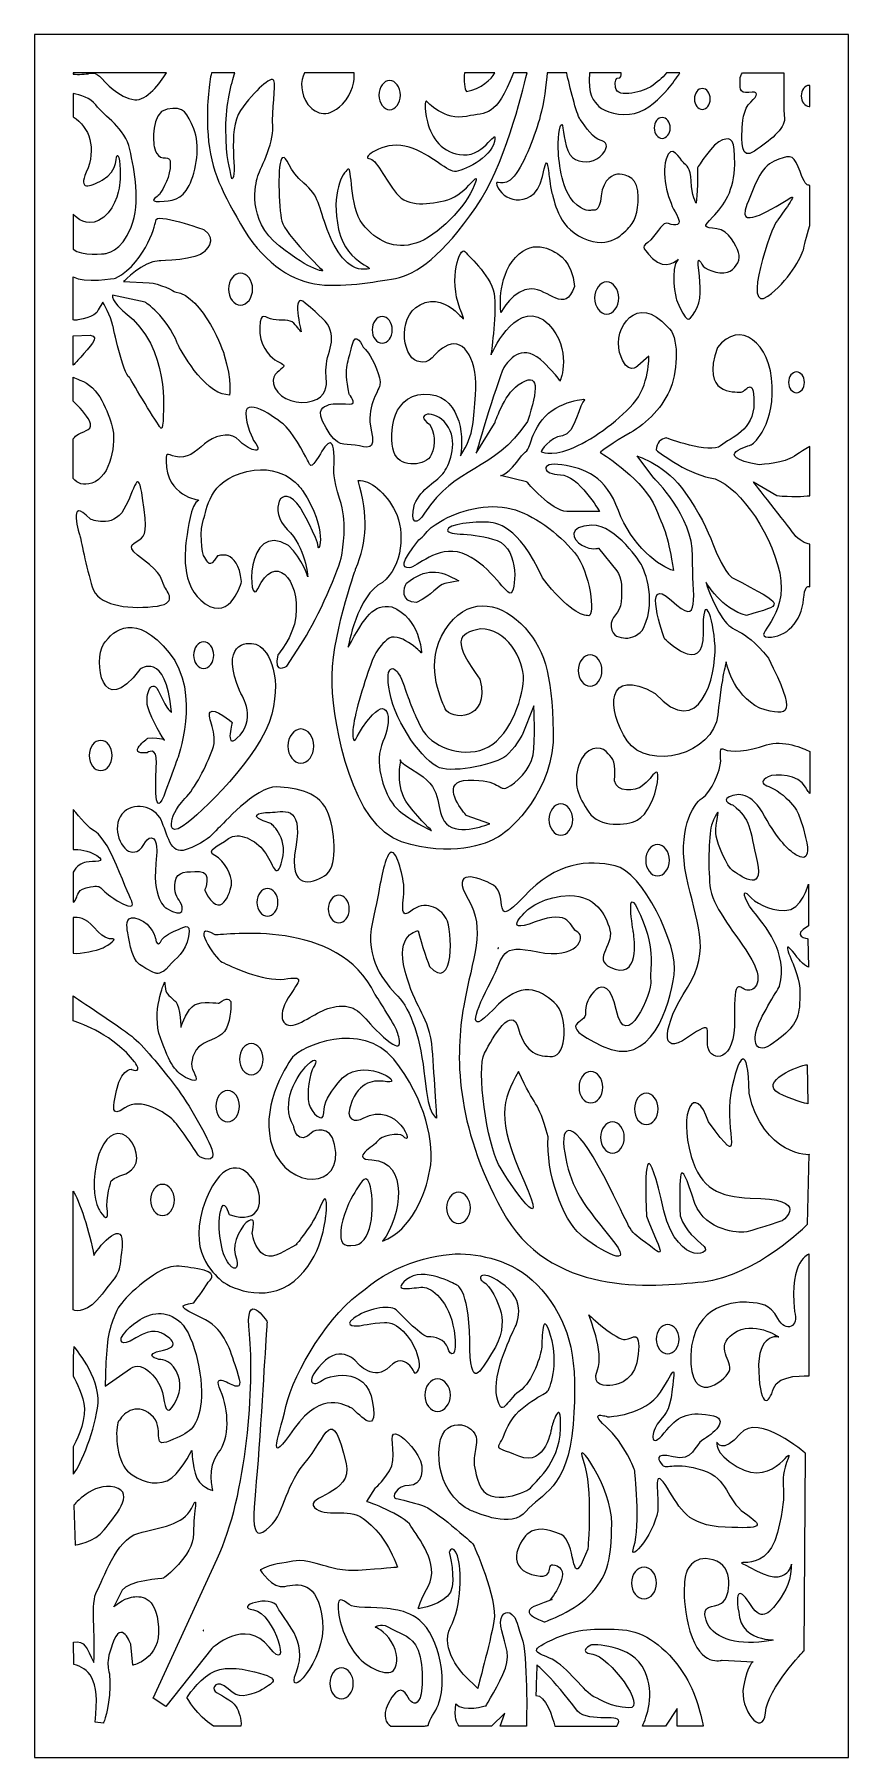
# Model space of a CAD drawing. Header units: centimetres. Extents: x -2.01 to 2.01, y -4.26 to 4.26.
import ezdxf

# ---------------------------------------------------------------- set-up
doc = ezdxf.new("R2010")
doc.units = ezdxf.units.CM
doc.header["$MEASUREMENT"] = 0
doc.layers.add('Layer 1', color=7, linetype='Continuous')

msp = doc.modelspace()

# ---------------------------------------------------------------- linework, layer by layer
at = {"layer": 'Layer 1', "color": 250}
for points, knots in [([(-2.01437, 4.26053), (-2.01437, 4.26053), (2.01438, 4.26053), (2.01438, 4.26053), (2.01438, 4.26053), (2.01438, 4.26053), (2.01438, -4.26054), (2.01438, -4.26054), (2.01438, -4.26054), (2.01438, -4.26054), (-2.01437, -4.26054), (-2.01437, -4.26054), (-2.01437, -4.26054), (-2.01437, -4.26054), (-2.01437, 4.26053), (-2.01437, 4.26053)], [0, 0, 0, 0, 0.2, 0.2, 0.2, 0.2, 0.4, 0.4, 0.4, 0.4, 0.6, 0.6, 0.6, 0.6, 1, 1, 1, 1]), ([(-1.36092, 4.07041), (-1.39256, 4.0214), (-1.45912, 3.93138), (-1.51797, 3.93735), (-1.51797, 3.93735), (-1.59857, 3.94554), (-1.67193, 4.03283), (-1.67193, 4.03283), (-1.67193, 4.03283), (-1.67193, 4.03283), (-1.70397, 4.07785), (-1.74013, 4.0683), (-1.74013, 4.0683), (-1.76119, 4.06274), (-1.79661, 4.06273), (-1.82253, 4.06369), (-1.82253, 4.06369), (-1.82253, 4.06369), (-1.82253, 4.07041), (-1.82253, 4.07041), (-1.82253, 4.07041), (-1.82253, 4.07041), (-1.36092, 4.07041), (-1.36092, 4.07041)], [0, 0, 0, 0, 0.1428571, 0.1428571, 0.1428571, 0.1428571, 0.2857143, 0.2857143, 0.2857143, 0.2857143, 0.4285714, 0.4285714, 0.4285714, 0.4285714, 0.5714286, 0.5714286, 0.5714286, 0.5714286, 0.7142857, 0.7142857, 0.7142857, 0.7142857, 1, 1, 1, 1]), ([(-1.02324, 4.07041), (-1.03898, 4.0208), (-1.06682, 3.91637), (-1.06693, 3.79754), (-1.06693, 3.79754), (-1.06709, 3.63181), (-1.04706, 3.60818), (-1.038, 3.54657), (-1.038, 3.54657), (-1.00304, 3.55089), (-1.06487, 3.78595), (-0.9946, 3.88484), (-0.9946, 3.88484), (-0.92433, 3.98373), (-0.84115, 4.05807), (-0.82927, 4.03283), (-0.82927, 4.03283), (-0.81739, 4.0076), (-0.84167, 3.88416), (-0.83495, 3.803), (-0.83495, 3.803), (-0.82824, 3.72184), (-0.90419, 3.58203), (-0.9109, 3.55475), (-0.9109, 3.55475), (-0.91762, 3.52747), (-0.96791, 3.34401), (-0.80258, 3.21443), (-0.80258, 3.21443), (-0.63725, 3.08485), (-0.58644, 3.09167), (-0.58644, 3.09167), (-0.58644, 3.09167), (-0.58644, 3.09167), (-0.77502, 3.2724), (-0.79052, 3.33719), (-0.79052, 3.33719), (-0.80602, 3.40198), (-0.81291, 3.635), (-0.78794, 3.65091), (-0.78794, 3.65091), (-0.76297, 3.66683), (-0.75694, 3.58385), (-0.68116, 3.52474), (-0.68116, 3.52474), (-0.60539, 3.46563), (-0.60711, 3.40539), (-0.56578, 3.29627), (-0.56578, 3.29627), (-0.52444, 3.18715), (-0.46402, 3.09508), (-0.3815, 3.09963), (-0.3815, 3.09963), (-0.2921, 3.1019), (-0.4685, 3.11213), (-0.50895, 3.29627), (-0.50895, 3.29627), (-0.54939, 3.48041), (-0.48742, 3.57589), (-0.46331, 3.59408), (-0.46331, 3.59408), (-0.4392, 3.61227), (-0.459, 3.41107), (-0.39011, 3.32355), (-0.39011, 3.32355), (-0.32123, 3.23603), (-0.23167, 3.19511), (-0.12662, 3.22807), (-0.12662, 3.22807), (-0.02157, 3.26103), (0.1231, 3.41107), (0.16184, 3.51337), (0.16184, 3.51337), (0.20059, 3.61567), (0.12396, 3.46677), (0.03096, 3.4429), (0.03096, 3.4429), (-0.06204, 3.41903), (-0.16537, 3.40539), (-0.2222, 3.47359), (-0.2222, 3.47359), (-0.27903, 3.54179), (-0.32295, 3.6475), (-0.35912, 3.6475), (-0.35912, 3.6475), (-0.39528, 3.6475), (-0.29195, 3.73275), (-0.18087, 3.70888), (-0.18087, 3.70888), (-0.06979, 3.68501), (0.02579, 3.58271), (0.06454, 3.58271), (0.06454, 3.58271), (0.10329, 3.58271), (0.24365, 3.64864), (0.26173, 3.73048), (0.26173, 3.73048), (0.27981, 3.81232), (0.21437, 3.65773), (0.10846, 3.66455), (0.10846, 3.66455), (0.00254, 3.67137), (-0.04912, 3.7498), (-0.06979, 3.82823), (-0.06979, 3.82823), (-0.09046, 3.90666), (-0.0784, 3.93221), (-0.07496, 3.93053), (-0.07496, 3.93053), (-0.07151, 3.92886), (0.01546, 3.83164), (0.12396, 3.85551), (0.12396, 3.85551), (0.22794, 3.87839), (0.26641, 3.84598), (0.35585, 4.07041), (0.35585, 4.07041), (0.35585, 4.07041), (0.42366, 4.07041), (0.42366, 4.07041), (0.42366, 4.07041), (0.39767, 3.96305), (0.3116, 3.60945), (0.17045, 3.40539), (0.17045, 3.40539), (0.00771, 3.1701), (-0.12404, 3.07121), (-0.22737, 3.05416), (-0.22737, 3.05416), (-0.3307, 3.03711), (-0.5012, 3.00642), (-0.62778, 3.02688), (-0.62778, 3.02688), (-0.75436, 3.04734), (-0.89127, 3.14282), (-0.9946, 3.32355), (-0.9946, 3.32355), (-1.09793, 3.50428), (-1.1496, 3.60999), (-1.15735, 3.79754), (-1.15735, 3.79754), (-1.16275, 3.92835), (-1.14805, 4.02431), (-1.13866, 4.07041), (-1.13866, 4.07041), (-1.13866, 4.07041), (-1.02324, 4.07041), (-1.02324, 4.07041)], [0, 0, 0, 0, 0.0263158, 0.0263158, 0.0263158, 0.0263158, 0.0526316, 0.0526316, 0.0526316, 0.0526316, 0.0789474, 0.0789474, 0.0789474, 0.0789474, 0.1052632, 0.1052632, 0.1052632, 0.1052632, 0.1315789, 0.1315789, 0.1315789, 0.1315789, 0.1578947, 0.1578947, 0.1578947, 0.1578947, 0.1842105, 0.1842105, 0.1842105, 0.1842105, 0.2105263, 0.2105263, 0.2105263, 0.2105263, 0.2368421, 0.2368421, 0.2368421, 0.2368421, 0.2631579, 0.2631579, 0.2631579, 0.2631579, 0.2894737, 0.2894737, 0.2894737, 0.2894737, 0.3157895, 0.3157895, 0.3157895, 0.3157895, 0.3421053, 0.3421053, 0.3421053, 0.3421053, 0.3684211, 0.3684211, 0.3684211, 0.3684211, 0.3947368, 0.3947368, 0.3947368, 0.3947368, 0.4210526, 0.4210526, 0.4210526, 0.4210526, 0.4473684, 0.4473684, 0.4473684, 0.4473684, 0.4736842, 0.4736842, 0.4736842, 0.4736842, 0.5, 0.5, 0.5, 0.5, 0.5263158, 0.5263158, 0.5263158, 0.5263158, 0.5526316, 0.5526316, 0.5526316, 0.5526316, 0.5789474, 0.5789474, 0.5789474, 0.5789474, 0.6052632, 0.6052632, 0.6052632, 0.6052632, 0.6315789, 0.6315789, 0.6315789, 0.6315789, 0.6578947, 0.6578947, 0.6578947, 0.6578947, 0.6842105, 0.6842105, 0.6842105, 0.6842105, 0.7105263, 0.7105263, 0.7105263, 0.7105263, 0.7368421, 0.7368421, 0.7368421, 0.7368421, 0.7631579, 0.7631579, 0.7631579, 0.7631579, 0.7894737, 0.7894737, 0.7894737, 0.7894737, 0.8157895, 0.8157895, 0.8157895, 0.8157895, 0.8421053, 0.8421053, 0.8421053, 0.8421053, 0.8684211, 0.8684211, 0.8684211, 0.8684211, 0.8947368, 0.8947368, 0.8947368, 0.8947368, 0.9210526, 0.9210526, 0.9210526, 0.9210526, 0.9473684, 0.9473684, 0.9473684, 0.9473684, 1, 1, 1, 1]), ([(-0.43209, 4.07041), (-0.43031, 4.03382), (-0.43678, 3.97071), (-0.49035, 3.91621), (-0.49035, 3.91621), (-0.57146, 3.83369), (-0.63139, 3.8787), (-0.66136, 3.91417), (-0.66136, 3.91417), (-0.69674, 3.96547), (-0.7013, 4.03215), (-0.67783, 4.07041), (-0.67783, 4.07041), (-0.67783, 4.07041), (-0.43209, 4.07041), (-0.43209, 4.07041)], [0, 0, 0, 0, 0.2, 0.2, 0.2, 0.2, 0.4, 0.4, 0.4, 0.4, 0.6, 0.6, 0.6, 0.6, 1, 1, 1, 1]), ([(-0.25656, 4.03283), (-0.22739, 4.03283), (-0.2036, 4.00036), (-0.2036, 3.96054), (-0.2036, 3.96054), (-0.2036, 3.92073), (-0.22739, 3.88825), (-0.25656, 3.88825), (-0.25656, 3.88825), (-0.28573, 3.88825), (-0.30952, 3.92073), (-0.30952, 3.96054), (-0.30952, 3.96054), (-0.30952, 4.00036), (-0.28573, 4.03283), (-0.25656, 4.03283)], [0, 0, 0, 0, 0.2, 0.2, 0.2, 0.2, 0.4, 0.4, 0.4, 0.4, 0.6, 0.6, 0.6, 0.6, 1, 1, 1, 1]), ([(0.26363, 4.07041), (0.24774, 4.03872), (0.19581, 3.99202), (0.12372, 3.97852), (0.12372, 3.97852), (0.11198, 3.98593), (0.11186, 4.03659), (0.11316, 4.07041), (0.11316, 4.07041), (0.11316, 4.07041), (0.26363, 4.07041), (0.26363, 4.07041)], [0, 0, 0, 0, 0.25, 0.25, 0.25, 0.25, 0.5, 0.5, 0.5, 0.5, 1, 1, 1, 1]), ([(0.61976, 4.07041), (0.63381, 4.00751), (0.66671, 3.8673), (0.68662, 3.83928), (0.68662, 3.83928), (0.71245, 3.8029), (0.75575, 3.74477), (0.78527, 3.7373), (0.78527, 3.7373), (0.8148, 3.72983), (0.83078, 3.71034), (0.79733, 3.6691), (0.79733, 3.6691), (0.76387, 3.62786), (0.70704, 3.62265), (0.663, 3.64182), (0.663, 3.64182), (0.61896, 3.66099), (0.60666, 3.75059), (0.60075, 3.79739), (0.60075, 3.79739), (0.59485, 3.84418), (0.57781, 3.79054), (0.57732, 3.72366), (0.57732, 3.72366), (0.57683, 3.65678), (0.58981, 3.52304), (0.6363, 3.45484), (0.6363, 3.45484), (0.6828, 3.38664), (0.73232, 3.38902), (0.74265, 3.3913), (0.74265, 3.3913), (0.75298, 3.39357), (0.78183, 3.37356), (0.79044, 3.46222), (0.79044, 3.46222), (0.79905, 3.55089), (0.85416, 3.5668), (0.87138, 3.56907), (0.87138, 3.56907), (0.8886, 3.57135), (0.96438, 3.5668), (0.97127, 3.48723), (0.97127, 3.48723), (0.97816, 3.40766), (0.96438, 3.34303), (0.93338, 3.31218), (0.93338, 3.31218), (0.90238, 3.28133), (0.83547, 3.1917), (0.70089, 3.25308), (0.70089, 3.25308), (0.5663, 3.31445), (0.56165, 3.44692), (0.54566, 3.4755), (0.54566, 3.4755), (0.53704, 3.52162), (0.53408, 3.55739), (0.53039, 3.57589), (0.53039, 3.57589), (0.5267, 3.5944), (0.5235, 3.68729), (0.49939, 3.5577), (0.49939, 3.5577), (0.47528, 3.45247), (0.41082, 3.4408), (0.36876, 3.44339), (0.36876, 3.44339), (0.3267, 3.44598), (0.28633, 3.4778), (0.27379, 3.51451), (0.27379, 3.51451), (0.26124, 3.55122), (0.30454, 3.4947), (0.35916, 3.55998), (0.35916, 3.55998), (0.41378, 3.62526), (0.46511, 3.76994), (0.48906, 3.85779), (0.48906, 3.85779), (0.50586, 3.91751), (0.5182, 4.01959), (0.52364, 4.07041), (0.52364, 4.07041), (0.52364, 4.07041), (0.61976, 4.07041), (0.61976, 4.07041)], [0, 0, 0, 0, 0.0434783, 0.0434783, 0.0434783, 0.0434783, 0.0869565, 0.0869565, 0.0869565, 0.0869565, 0.1304348, 0.1304348, 0.1304348, 0.1304348, 0.173913, 0.173913, 0.173913, 0.173913, 0.2173913, 0.2173913, 0.2173913, 0.2173913, 0.2608696, 0.2608696, 0.2608696, 0.2608696, 0.3043478, 0.3043478, 0.3043478, 0.3043478, 0.3478261, 0.3478261, 0.3478261, 0.3478261, 0.3913043, 0.3913043, 0.3913043, 0.3913043, 0.4347826, 0.4347826, 0.4347826, 0.4347826, 0.4782609, 0.4782609, 0.4782609, 0.4782609, 0.5217391, 0.5217391, 0.5217391, 0.5217391, 0.5652174, 0.5652174, 0.5652174, 0.5652174, 0.6086957, 0.6086957, 0.6086957, 0.6086957, 0.6521739, 0.6521739, 0.6521739, 0.6521739, 0.6956522, 0.6956522, 0.6956522, 0.6956522, 0.7391304, 0.7391304, 0.7391304, 0.7391304, 0.7826087, 0.7826087, 0.7826087, 0.7826087, 0.826087, 0.826087, 0.826087, 0.826087, 0.8695652, 0.8695652, 0.8695652, 0.8695652, 0.9130435, 0.9130435, 0.9130435, 0.9130435, 1, 1, 1, 1]), ([(0.88948, 4.07041), (0.88948, 4.07041), (0.88918, 4.06445), (0.88918, 4.06445), (0.88918, 4.06445), (0.88918, 4.06445), (0.89321, 4.04074), (0.86896, 4.04394), (0.86896, 4.04394), (0.86896, 4.04394), (0.8536, 4.0354), (0.86087, 3.99806), (0.86087, 3.99806), (0.86794, 3.93873), (1.00986, 3.98296), (1.03627, 4.00233), (1.03627, 4.00233), (1.06457, 4.02308), (1.09329, 4.04251), (1.11405, 4.07041), (1.11405, 4.07041), (1.11405, 4.07041), (1.17992, 4.07041), (1.17992, 4.07041), (1.17992, 4.07041), (1.16432, 4.04689), (1.14153, 4.01434), (1.11952, 3.98953), (1.11952, 3.98953), (1.08073, 3.94578), (1.02253, 3.88603), (0.95544, 3.87003), (0.95544, 3.87003), (0.88836, 3.85402), (0.80349, 3.8775), (0.77924, 3.90417), (0.77924, 3.90417), (0.75508, 3.93074), (0.72051, 3.95944), (0.73303, 4.07041), (0.73303, 4.07041), (0.73303, 4.07041), (0.88948, 4.07041), (0.88948, 4.07041)], [0, 0, 0, 0, 0.0833333, 0.0833333, 0.0833333, 0.0833333, 0.1666667, 0.1666667, 0.1666667, 0.1666667, 0.25, 0.25, 0.25, 0.25, 0.3333333, 0.3333333, 0.3333333, 0.3333333, 0.4166667, 0.4166667, 0.4166667, 0.4166667, 0.5, 0.5, 0.5, 0.5, 0.5833333, 0.5833333, 0.5833333, 0.5833333, 0.6666667, 0.6666667, 0.6666667, 0.6666667, 0.75, 0.75, 0.75, 0.75, 0.8333333, 0.8333333, 0.8333333, 0.8333333, 1, 1, 1, 1]), ([(1.48902, 4.07041), (1.48256, 4.06156), (1.47785, 4.05104), (1.47785, 4.03918), (1.47785, 4.03918), (1.47785, 4.00148), (1.46992, 3.96587), (1.52069, 3.97425), (1.52069, 3.97425), (1.57147, 3.98263), (1.56829, 3.95959), (1.53021, 3.92608), (1.53021, 3.92608), (1.49213, 3.89256), (1.48896, 3.82344), (1.48737, 3.78365), (1.48737, 3.78365), (1.48579, 3.74385), (1.47785, 3.63284), (1.54925, 3.68311), (1.54925, 3.68311), (1.62066, 3.73338), (1.70158, 3.79412), (1.69682, 3.84439), (1.69682, 3.84439), (1.69313, 3.88335), (1.69325, 4.01102), (1.69349, 4.07041), (1.69349, 4.07041), (1.69349, 4.07041), (1.48902, 4.07041), (1.48902, 4.07041)], [0, 0, 0, 0, 0.1111111, 0.1111111, 0.1111111, 0.1111111, 0.2222222, 0.2222222, 0.2222222, 0.2222222, 0.3333333, 0.3333333, 0.3333333, 0.3333333, 0.4444444, 0.4444444, 0.4444444, 0.4444444, 0.5555556, 0.5555556, 0.5555556, 0.5555556, 0.6666667, 0.6666667, 0.6666667, 0.6666667, 0.7777778, 0.7777778, 0.7777778, 0.7777778, 1, 1, 1, 1]), ([(1.81927, 4.00849), (1.82037, 4.00849), (1.82146, 4.00842), (1.82254, 4.00831), (1.82254, 4.00831), (1.82254, 4.00831), (1.82254, 3.90509), (1.82254, 3.90509), (1.82254, 3.90509), (1.82146, 3.90498), (1.82037, 3.90491), (1.81927, 3.90491), (1.81927, 3.90491), (1.79766, 3.90491), (1.78004, 3.92818), (1.78004, 3.9567), (1.78004, 3.9567), (1.78004, 3.98522), (1.79766, 4.00849), (1.81927, 4.00849)], [0, 0, 0, 0, 0.1666667, 0.1666667, 0.1666667, 0.1666667, 0.3333333, 0.3333333, 0.3333333, 0.3333333, 0.5, 0.5, 0.5, 0.5, 0.6666667, 0.6666667, 0.6666667, 0.6666667, 1, 1, 1, 1]), ([(-1.82253, 3.96779), (-1.7889, 3.9621), (-1.7374, 3.94773), (-1.71017, 3.91178), (-1.71017, 3.91178), (-1.66754, 3.85551), (-1.5655, 3.79754), (-1.54225, 3.69183), (-1.54225, 3.69183), (-1.519, 3.58612), (-1.488, 3.43267), (-1.5358, 3.3082), (-1.5358, 3.3082), (-1.58359, 3.18374), (-1.66367, 3.17692), (-1.66367, 3.17692), (-1.66367, 3.17692), (-1.66367, 3.17692), (-1.7848, 3.16193), (-1.82253, 3.19946), (-1.82253, 3.19946), (-1.82253, 3.19946), (-1.82253, 3.37183), (-1.82253, 3.37183), (-1.82253, 3.37183), (-1.80039, 3.34795), (-1.75887, 3.31255), (-1.69725, 3.3406), (-1.69725, 3.3406), (-1.62233, 3.3747), (-1.59521, 3.48723), (-1.59263, 3.51451), (-1.59263, 3.51451), (-1.59004, 3.54179), (-1.58746, 3.6475), (-1.60167, 3.66114), (-1.60167, 3.66114), (-1.61588, 3.67478), (-1.59291, 3.58603), (-1.67917, 3.54009), (-1.67917, 3.54009), (-1.74115, 3.50707), (-1.79909, 3.48708), (-1.75796, 3.5793), (-1.75796, 3.5793), (-1.70567, 3.69652), (-1.74129, 3.80216), (-1.82253, 3.85288), (-1.82253, 3.85288), (-1.82253, 3.85288), (-1.82253, 3.96779), (-1.82253, 3.96779)], [0, 0, 0, 0, 0.0714286, 0.0714286, 0.0714286, 0.0714286, 0.1428571, 0.1428571, 0.1428571, 0.1428571, 0.2142857, 0.2142857, 0.2142857, 0.2142857, 0.2857143, 0.2857143, 0.2857143, 0.2857143, 0.3571429, 0.3571429, 0.3571429, 0.3571429, 0.4285714, 0.4285714, 0.4285714, 0.4285714, 0.5, 0.5, 0.5, 0.5, 0.5714286, 0.5714286, 0.5714286, 0.5714286, 0.6428571, 0.6428571, 0.6428571, 0.6428571, 0.7142857, 0.7142857, 0.7142857, 0.7142857, 0.7857143, 0.7857143, 0.7857143, 0.7857143, 0.8571429, 0.8571429, 0.8571429, 0.8571429, 1, 1, 1, 1]), ([(1.2908, 3.99326), (1.31241, 3.99326), (1.33003, 3.96999), (1.33003, 3.94147), (1.33003, 3.94147), (1.33003, 3.91295), (1.31241, 3.88968), (1.2908, 3.88968), (1.2908, 3.88968), (1.26919, 3.88968), (1.25157, 3.91295), (1.25157, 3.94147), (1.25157, 3.94147), (1.25157, 3.96999), (1.26919, 3.99326), (1.2908, 3.99326)], [0, 0, 0, 0, 0.2, 0.2, 0.2, 0.2, 0.4, 0.4, 0.4, 0.4, 0.6, 0.6, 0.6, 0.6, 1, 1, 1, 1]), ([(-1.42342, 3.7157), (-1.42342, 3.7157), (-1.4428, 3.87427), (-1.35755, 3.89132), (-1.35755, 3.89132), (-1.2723, 3.90837), (-1.25982, 3.86972), (-1.2258, 3.79413), (-1.2258, 3.79413), (-1.19179, 3.71854), (-1.21332, 3.58214), (-1.24905, 3.51281), (-1.24905, 3.51281), (-1.28479, 3.44347), (-1.33559, 3.43608), (-1.39501, 3.43438), (-1.39501, 3.43438), (-1.45442, 3.43267), (-1.41137, 3.45464), (-1.40147, 3.46336), (-1.40147, 3.46336), (-1.38984, 3.47359), (-1.34855, 3.54018), (-1.34348, 3.59766), (-1.34348, 3.59766), (-1.3393, 3.64507), (-1.34165, 3.6492), (-1.37692, 3.65091), (-1.37692, 3.65091), (-1.41639, 3.65199), (-1.42342, 3.7157), (-1.42342, 3.7157)], [0, 0, 0, 0, 0.1111111, 0.1111111, 0.1111111, 0.1111111, 0.2222222, 0.2222222, 0.2222222, 0.2222222, 0.3333333, 0.3333333, 0.3333333, 0.3333333, 0.4444444, 0.4444444, 0.4444444, 0.4444444, 0.5555556, 0.5555556, 0.5555556, 0.5555556, 0.6666667, 0.6666667, 0.6666667, 0.6666667, 0.7777778, 0.7777778, 0.7777778, 0.7777778, 1, 1, 1, 1]), ([(1.09234, 3.85008), (1.11395, 3.85008), (1.13157, 3.82682), (1.13157, 3.79829), (1.13157, 3.79829), (1.13157, 3.76977), (1.11395, 3.74651), (1.09234, 3.74651), (1.09234, 3.74651), (1.07073, 3.74651), (1.05311, 3.76977), (1.05311, 3.79829), (1.05311, 3.79829), (1.05311, 3.82682), (1.07073, 3.85008), (1.09234, 3.85008)], [0, 0, 0, 0, 0.2, 0.2, 0.2, 0.2, 0.4, 0.4, 0.4, 0.4, 0.6, 0.6, 0.6, 0.6, 1, 1, 1, 1]), ([(1.26047, 3.42549), (1.26047, 3.42549), (1.26999, 3.5344), (1.26682, 3.60143), (1.26682, 3.60143), (1.26682, 3.60143), (1.34298, 3.7271), (1.39058, 3.73966), (1.39058, 3.73966), (1.43818, 3.75223), (1.45088, 3.74385), (1.45088, 3.61818), (1.45088, 3.61818), (1.45088, 3.49251), (1.39693, 3.41292), (1.34298, 3.35846), (1.34298, 3.35846), (1.28903, 3.30401), (1.29855, 3.30819), (1.36202, 3.29982), (1.36202, 3.29982), (1.42549, 3.29144), (1.45722, 3.21604), (1.46992, 3.18252), (1.46992, 3.18252), (1.48261, 3.14901), (1.4604, 3.11131), (1.42866, 3.09037), (1.42866, 3.09037), (1.39693, 3.06942), (1.31442, 3.09037), (1.29538, 3.1155), (1.29538, 3.1155), (1.27634, 3.14063), (1.26365, 3.17415), (1.27317, 3.09455), (1.27317, 3.09455), (1.28269, 3.01496), (1.28903, 2.94375), (1.25413, 2.88929), (1.25413, 2.88929), (1.21922, 2.83483), (1.21605, 2.83065), (1.1621, 2.94794), (1.1621, 2.94794), (1.1621, 2.94794), (1.12719, 3.10293), (1.17162, 3.14901), (1.17162, 3.14901), (1.17162, 3.14901), (1.10815, 3.08618), (1.04468, 3.1532), (1.04468, 3.1532), (0.98121, 3.22022), (0.99391, 3.20347), (1.03516, 3.24536), (1.03516, 3.24536), (1.07642, 3.28725), (1.09228, 3.33752), (1.12402, 3.32495), (1.12402, 3.32495), (1.15575, 3.31238), (1.19701, 3.31238), (1.1621, 3.37103), (1.1621, 3.37103), (1.12719, 3.42968), (1.08594, 3.55535), (1.11132, 3.64332), (1.11132, 3.64332), (1.13671, 3.73129), (1.18114, 3.64332), (1.19701, 3.62656), (1.19701, 3.62656), (1.21287, 3.6098), (1.23191, 3.60562), (1.23509, 3.5344), (1.23509, 3.5344), (1.23826, 3.46319), (1.26047, 3.42549), (1.26047, 3.42549)], [0, 0, 0, 0, 0.047619, 0.047619, 0.047619, 0.047619, 0.0952381, 0.0952381, 0.0952381, 0.0952381, 0.1428571, 0.1428571, 0.1428571, 0.1428571, 0.1904762, 0.1904762, 0.1904762, 0.1904762, 0.2380952, 0.2380952, 0.2380952, 0.2380952, 0.2857143, 0.2857143, 0.2857143, 0.2857143, 0.3333333, 0.3333333, 0.3333333, 0.3333333, 0.3809524, 0.3809524, 0.3809524, 0.3809524, 0.4285714, 0.4285714, 0.4285714, 0.4285714, 0.4761905, 0.4761905, 0.4761905, 0.4761905, 0.5238095, 0.5238095, 0.5238095, 0.5238095, 0.5714286, 0.5714286, 0.5714286, 0.5714286, 0.6190476, 0.6190476, 0.6190476, 0.6190476, 0.6666667, 0.6666667, 0.6666667, 0.6666667, 0.7142857, 0.7142857, 0.7142857, 0.7142857, 0.7619048, 0.7619048, 0.7619048, 0.7619048, 0.8095238, 0.8095238, 0.8095238, 0.8095238, 0.8571429, 0.8571429, 0.8571429, 0.8571429, 0.9047619, 0.9047619, 0.9047619, 0.9047619, 1, 1, 1, 1]), ([(1.7283, 3.45356), (1.67167, 3.41748), (1.58381, 3.36851), (1.56233, 3.36335), (1.56233, 3.36335), (1.54085, 3.3582), (1.47446, 3.32985), (1.51156, 3.42006), (1.51156, 3.42006), (1.54866, 3.51027), (1.57795, 3.60564), (1.64629, 3.63399), (1.64629, 3.63399), (1.71463, 3.66234), (1.74001, 3.67265), (1.7654, 3.60564), (1.7654, 3.60564), (1.79078, 3.53862), (1.8025, 3.518), (1.81421, 3.51542), (1.81421, 3.51542), (1.81605, 3.51502), (1.81899, 3.51462), (1.82254, 3.51386), (1.82254, 3.51386), (1.82254, 3.51386), (1.82254, 3.31533), (1.82254, 3.31533), (1.82254, 3.31533), (1.80668, 3.26017), (1.79447, 3.21368), (1.79078, 3.19582), (1.79078, 3.19582), (1.78492, 3.16747), (1.71153, 3.0327), (1.61505, 2.96642), (1.61505, 2.96642), (1.48339, 2.87598), (1.63206, 3.31216), (1.66191, 3.34016), (1.66191, 3.34016), (1.66912, 3.35221), (1.76611, 3.47766), (1.7283, 3.45356)], [0, 0, 0, 0, 0.0833333, 0.0833333, 0.0833333, 0.0833333, 0.1666667, 0.1666667, 0.1666667, 0.1666667, 0.25, 0.25, 0.25, 0.25, 0.3333333, 0.3333333, 0.3333333, 0.3333333, 0.4166667, 0.4166667, 0.4166667, 0.4166667, 0.5, 0.5, 0.5, 0.5, 0.5833333, 0.5833333, 0.5833333, 0.5833333, 0.6666667, 0.6666667, 0.6666667, 0.6666667, 0.75, 0.75, 0.75, 0.75, 0.8333333, 0.8333333, 0.8333333, 0.8333333, 1, 1, 1, 1]), ([(-1.82253, 2.84859), (-1.81739, 2.84766), (-1.81143, 2.84746), (-1.80451, 2.84822), (-1.80451, 2.84822), (-1.80451, 2.84822), (-1.70958, 2.86075), (-1.69851, 2.89835), (-1.69851, 2.89835), (-1.69851, 2.89835), (-1.67636, 2.93594), (-1.67636, 2.93594), (-1.67636, 2.93594), (-1.67636, 2.93594), (-1.63522, 2.86911), (-1.62573, 2.81898), (-1.62573, 2.81898), (-1.62573, 2.81898), (-1.57669, 2.5809), (-1.54346, 2.56419), (-1.54346, 2.56419), (-1.54346, 2.56419), (-1.42322, 2.35744), (-1.39474, 2.32193), (-1.39474, 2.32193), (-1.39474, 2.32193), (-1.37734, 2.27808), (-1.37734, 2.38041), (-1.37734, 2.38041), (-1.37734, 2.38041), (-1.33937, 2.71456), (-1.56561, 2.88373), (-1.56561, 2.88373), (-1.56561, 2.88373), (-1.63997, 2.94847), (-1.62731, 2.97144), (-1.62731, 2.97144), (-1.62731, 2.97144), (-1.46594, 2.93594), (-1.46594, 2.93594), (-1.46594, 2.93594), (-1.46594, 2.93594), (-1.36152, 2.86911), (-1.30614, 2.73127), (-1.30614, 2.73127), (-1.30614, 2.73127), (-1.20173, 2.52034), (-1.08465, 2.48274), (-1.08465, 2.48274), (-1.08465, 2.48274), (-1.04984, 2.47648), (-1.04984, 2.47648), (-1.04984, 2.47648), (-1.04984, 2.47648), (-1.03402, 2.54122), (-1.07674, 2.68115), (-1.07674, 2.68115), (-1.07674, 2.68115), (-1.17483, 2.96726), (-1.3188, 2.98815), (-1.3188, 2.98815), (-1.3188, 2.98815), (-1.39791, 3.03201), (-1.44695, 3.03201), (-1.44695, 3.03201), (-1.44695, 3.03201), (-1.57352, 3.03827), (-1.57352, 3.03827), (-1.57352, 3.03827), (-1.57352, 3.03827), (-1.47543, 3.14061), (-1.39791, 3.14061), (-1.39791, 3.14061), (-1.39791, 3.14061), (-1.19856, 3.14687), (-1.17641, 3.18446), (-1.17641, 3.18446), (-1.17641, 3.18446), (-1.10205, 3.24503), (-1.17483, 3.29515), (-1.17483, 3.29515), (-1.17483, 3.29515), (-1.41847, 3.38287), (-1.41373, 3.33901), (-1.41373, 3.33901), (-1.41373, 3.33901), (-1.4517, 3.14269), (-1.61307, 3.05498), (-1.61307, 3.05498), (-1.61307, 3.05498), (-1.77007, 3.02944), (-1.82253, 3.06143), (-1.82253, 3.06143), (-1.82253, 3.06143), (-1.82253, 2.84859), (-1.82253, 2.84859)], [0, 0, 0, 0, 0.04, 0.04, 0.04, 0.04, 0.08, 0.08, 0.08, 0.08, 0.12, 0.12, 0.12, 0.12, 0.16, 0.16, 0.16, 0.16, 0.2, 0.2, 0.2, 0.2, 0.24, 0.24, 0.24, 0.24, 0.28, 0.28, 0.28, 0.28, 0.32, 0.32, 0.32, 0.32, 0.36, 0.36, 0.36, 0.36, 0.4, 0.4, 0.4, 0.4, 0.44, 0.44, 0.44, 0.44, 0.48, 0.48, 0.48, 0.48, 0.52, 0.52, 0.52, 0.52, 0.56, 0.56, 0.56, 0.56, 0.6, 0.6, 0.6, 0.6, 0.64, 0.64, 0.64, 0.64, 0.68, 0.68, 0.68, 0.68, 0.72, 0.72, 0.72, 0.72, 0.76, 0.76, 0.76, 0.76, 0.8, 0.8, 0.8, 0.8, 0.84, 0.84, 0.84, 0.84, 0.88, 0.88, 0.88, 0.88, 0.92, 0.92, 0.92, 0.92, 1, 1, 1, 1]), ([(0.29388, 2.88555), (0.29388, 2.88555), (0.3576, 3.00282), (0.44371, 3.00282), (0.44371, 3.00282), (0.52982, 3.00282), (0.61119, 2.87437), (0.65798, 3.01456), (0.65798, 3.01456), (0.64736, 3.14111), (0.5723, 3.1773), (0.5723, 3.1773), (0.5723, 3.1773), (0.5723, 3.1773), (0.46036, 3.26444), (0.36564, 3.15835), (0.36564, 3.15835), (0.27092, 3.05226), (0.29388, 2.88555), (0.29388, 2.88555)], [0, 0, 0, 0, 0.1666667, 0.1666667, 0.1666667, 0.1666667, 0.3333333, 0.3333333, 0.3333333, 0.3333333, 0.5, 0.5, 0.5, 0.5, 0.6666667, 0.6666667, 0.6666667, 0.6666667, 1, 1, 1, 1]), ([(-0.08443, 1.89304), (0.07178, 2.1333), (0.2531, 2.09001), (0.42589, 2.3469), (0.42589, 2.3469), (0.47589, 2.50387), (0.48939, 2.60177), (0.38006, 2.52741), (0.38006, 2.52741), (0.30695, 2.47692), (0.26413, 2.33906), (0.26298, 2.33722), (0.26298, 2.33722), (0.26298, 2.33722), (0.17132, 2.19004), (0.17132, 2.19004), (0.17132, 2.19004), (0.17132, 2.19004), (0.28885, 2.59159), (0.31444, 2.6236), (0.31444, 2.6236), (0.34002, 2.65561), (0.40464, 2.74042), (0.5088, 2.63592), (0.5088, 2.63592), (0.61297, 2.53142), (0.58022, 2.54196), (0.58797, 2.55304), (0.58797, 2.55304), (0.59572, 2.56412), (0.6463, 2.73454), (0.50464, 2.85004), (0.50464, 2.85004), (0.35652, 2.93996), (0.24531, 2.67613), (0.24531, 2.67613), (0.24531, 2.67613), (0.24531, 2.67613), (0.27002, 2.8623), (0.26294, 2.96103), (0.26294, 2.96103), (0.25586, 3.05975), (0.14023, 3.15595), (0.11569, 3.18664), (0.11569, 3.18664), (0.09115, 3.21733), (0.03442, 3.05104), (0.09115, 2.90559), (0.09115, 2.90559), (0.14788, 2.76013), (0.06397, 2.97662), (-0.08088, 2.93419), (-0.08088, 2.93419), (-0.22573, 2.89176), (-0.1958, 2.66628), (-0.1208, 2.64428), (-0.1208, 2.64428), (-0.0458, 2.62228), (-0.04955, 2.68612), (0.0319, 2.72392), (0.0319, 2.72392), (0.11336, 2.76172), (0.18349, 2.6419), (0.16797, 2.47809), (0.16797, 2.47809), (0.15688, 2.36095), (0.16628, 2.28439), (0.09331, 2.17752), (0.09331, 2.17752), (0.11504, 2.28518), (0.0865, 2.48662), (-0.08701, 2.48154), (-0.08701, 2.48154), (-0.26052, 2.47646), (-0.26263, 2.24775), (-0.23039, 2.18302), (-0.23039, 2.18302), (-0.19816, 2.1183), (-0.07641, 2.12544), (-0.05065, 2.18117), (-0.05065, 2.18117), (-0.02489, 2.23689), (-0.03481, 2.29653), (-0.05943, 2.33304), (-0.05943, 2.33304), (-0.13972, 2.38433), (-0.03528, 2.41314), (0.02488, 2.33194), (0.02488, 2.33194), (0.08504, 2.25074), (0.04374, 2.14226), (0.01299, 2.09654), (0.01299, 2.09654), (-0.01776, 2.05082), (-0.10367, 2.01498), (-0.13284, 1.93704), (-0.13284, 1.93704), (-0.16201, 1.83375), (-0.11792, 1.83408), (-0.08443, 1.89304)], [0, 0, 0, 0, 0.0384615, 0.0384615, 0.0384615, 0.0384615, 0.0769231, 0.0769231, 0.0769231, 0.0769231, 0.1153846, 0.1153846, 0.1153846, 0.1153846, 0.1538462, 0.1538462, 0.1538462, 0.1538462, 0.1923077, 0.1923077, 0.1923077, 0.1923077, 0.2307692, 0.2307692, 0.2307692, 0.2307692, 0.2692308, 0.2692308, 0.2692308, 0.2692308, 0.3076923, 0.3076923, 0.3076923, 0.3076923, 0.3461538, 0.3461538, 0.3461538, 0.3461538, 0.3846154, 0.3846154, 0.3846154, 0.3846154, 0.4230769, 0.4230769, 0.4230769, 0.4230769, 0.4615385, 0.4615385, 0.4615385, 0.4615385, 0.5, 0.5, 0.5, 0.5, 0.5384615, 0.5384615, 0.5384615, 0.5384615, 0.5769231, 0.5769231, 0.5769231, 0.5769231, 0.6153846, 0.6153846, 0.6153846, 0.6153846, 0.6538462, 0.6538462, 0.6538462, 0.6538462, 0.6923077, 0.6923077, 0.6923077, 0.6923077, 0.7307692, 0.7307692, 0.7307692, 0.7307692, 0.7692308, 0.7692308, 0.7692308, 0.7692308, 0.8076923, 0.8076923, 0.8076923, 0.8076923, 0.8461538, 0.8461538, 0.8461538, 0.8461538, 0.8846154, 0.8846154, 0.8846154, 0.8846154, 0.9230769, 0.9230769, 0.9230769, 0.9230769, 1, 1, 1, 1]), ([(-0.99447, 3.07991), (-0.96162, 3.07991), (-0.93482, 3.04454), (-0.93482, 3.00117), (-0.93482, 3.00117), (-0.93482, 2.9578), (-0.96162, 2.92243), (-0.99447, 2.92243), (-0.99447, 2.92243), (-1.02732, 2.92243), (-1.05412, 2.9578), (-1.05412, 3.00117), (-1.05412, 3.00117), (-1.05412, 3.04454), (-1.02732, 3.07991), (-0.99447, 3.07991)], [0, 0, 0, 0, 0.2, 0.2, 0.2, 0.2, 0.4, 0.4, 0.4, 0.4, 0.6, 0.6, 0.6, 0.6, 1, 1, 1, 1]), ([(-0.69376, 2.78921), (-0.69376, 2.78921), (-0.74674, 2.9961), (-0.67389, 2.93199), (-0.67389, 2.93199), (-0.60105, 2.86788), (-0.56352, 2.84166), (-0.55027, 2.79795), (-0.55027, 2.79795), (-0.53703, 2.75424), (-0.54586, 2.72219), (-0.5591, 2.67848), (-0.5591, 2.67848), (-0.57235, 2.63477), (-0.57456, 2.59397), (-0.57014, 2.55901), (-0.57014, 2.55901), (-0.56573, 2.52404), (-0.57014, 2.46868), (-0.63857, 2.44828), (-0.63857, 2.44828), (-0.707, 2.42788), (-0.7953, 2.45119), (-0.824, 2.51238), (-0.824, 2.51238), (-0.85269, 2.57358), (-0.80413, 2.59397), (-0.78647, 2.61146), (-0.78647, 2.61146), (-0.76881, 2.62894), (-0.79309, 2.63186), (-0.824, 2.65225), (-0.824, 2.65225), (-0.8549, 2.67265), (-0.90347, 2.7251), (-0.89905, 2.81252), (-0.89905, 2.81252), (-0.89464, 2.89994), (-0.87256, 2.85623), (-0.83283, 2.8504), (-0.83283, 2.8504), (-0.79309, 2.84457), (-0.74894, 2.85331), (-0.73128, 2.83292), (-0.73128, 2.83292), (-0.71363, 2.81252), (-0.69376, 2.78921), (-0.69376, 2.78921)], [0, 0, 0, 0, 0.0769231, 0.0769231, 0.0769231, 0.0769231, 0.1538462, 0.1538462, 0.1538462, 0.1538462, 0.2307692, 0.2307692, 0.2307692, 0.2307692, 0.3076923, 0.3076923, 0.3076923, 0.3076923, 0.3846154, 0.3846154, 0.3846154, 0.3846154, 0.4615385, 0.4615385, 0.4615385, 0.4615385, 0.5384615, 0.5384615, 0.5384615, 0.5384615, 0.6153846, 0.6153846, 0.6153846, 0.6153846, 0.6923077, 0.6923077, 0.6923077, 0.6923077, 0.7692308, 0.7692308, 0.7692308, 0.7692308, 0.8461538, 0.8461538, 0.8461538, 0.8461538, 1, 1, 1, 1]), ([(0.29276, 2.07878), (0.29276, 2.07878), (0.42129, 2.04883), (0.42129, 2.04883), (0.42129, 2.04883), (0.42129, 2.04883), (0.54512, 1.90193), (0.6199, 1.90193), (0.6199, 1.90193), (0.69467, 1.90193), (0.78191, 1.90193), (0.78191, 1.90193), (0.78191, 1.90193), (0.78191, 1.90193), (0.67598, 2.08289), (0.58874, 2.08289), (0.58874, 2.08289), (0.50151, 2.08289), (0.4797, 2.1487), (0.59497, 2.13225), (0.59497, 2.13225), (0.71025, 2.1158), (0.81372, 2.07534), (0.87538, 1.90605), (0.87538, 1.90605), (0.93704, 1.73675), (1.08585, 1.62227), (1.14816, 1.60993), (1.14816, 1.60993), (1.12119, 1.77253), (1.11116, 1.80288), (1.04674, 1.9449), (1.04674, 1.9449), (0.97534, 2.07772), (0.78503, 2.19394), (0.78503, 2.19394), (0.78503, 2.19394), (0.78503, 2.19394), (0.84904, 2.24449), (0.93316, 2.29033), (0.93316, 2.29033), (1.01728, 2.33616), (1.1005, 2.42485), (1.13477, 2.51533), (1.13477, 2.51533), (1.16904, 2.60581), (1.17759, 2.76972), (1.1184, 2.81496), (1.1184, 2.81496), (0.96973, 2.98499), (0.84577, 2.80944), (0.88161, 2.68747), (0.88161, 2.68747), (0.91745, 2.56549), (0.97196, 2.62166), (0.97196, 2.62166), (0.97196, 2.62166), (0.97196, 2.62166), (1.02662, 2.66948), (1.02662, 2.66948), (1.02662, 2.66948), (1.02662, 2.66948), (1.02921, 2.52365), (0.94821, 2.43317), (0.94821, 2.43317), (0.8672, 2.34269), (0.73777, 2.24996), (0.63548, 2.21039), (0.63548, 2.21039), (0.53318, 2.17082), (0.49242, 2.1984), (0.49242, 2.1984), (0.49242, 2.1984), (0.49242, 2.1984), (0.53279, 2.26762), (0.59809, 2.27619), (0.59809, 2.27619), (0.66339, 2.28476), (0.68481, 2.44259), (0.70714, 2.45304), (0.70714, 2.45304), (0.72947, 2.4635), (0.57343, 2.45185), (0.49839, 2.35434), (0.49839, 2.35434), (0.42335, 2.25683), (0.45789, 2.22273), (0.39557, 2.17749), (0.39557, 2.17749), (0.3305, 2.08091), (0.29276, 2.07878), (0.29276, 2.07878)], [0, 0, 0, 0, 0.0416667, 0.0416667, 0.0416667, 0.0416667, 0.0833333, 0.0833333, 0.0833333, 0.0833333, 0.125, 0.125, 0.125, 0.125, 0.1666667, 0.1666667, 0.1666667, 0.1666667, 0.2083333, 0.2083333, 0.2083333, 0.2083333, 0.25, 0.25, 0.25, 0.25, 0.2916667, 0.2916667, 0.2916667, 0.2916667, 0.3333333, 0.3333333, 0.3333333, 0.3333333, 0.375, 0.375, 0.375, 0.375, 0.4166667, 0.4166667, 0.4166667, 0.4166667, 0.4583333, 0.4583333, 0.4583333, 0.4583333, 0.5, 0.5, 0.5, 0.5, 0.5416667, 0.5416667, 0.5416667, 0.5416667, 0.5833333, 0.5833333, 0.5833333, 0.5833333, 0.625, 0.625, 0.625, 0.625, 0.6666667, 0.6666667, 0.6666667, 0.6666667, 0.7083333, 0.7083333, 0.7083333, 0.7083333, 0.75, 0.75, 0.75, 0.75, 0.7916667, 0.7916667, 0.7916667, 0.7916667, 0.8333333, 0.8333333, 0.8333333, 0.8333333, 0.875, 0.875, 0.875, 0.875, 0.9166667, 0.9166667, 0.9166667, 0.9166667, 1, 1, 1, 1]), ([(0.81767, 3.03656), (0.85074, 3.03656), (0.87771, 3.00096), (0.87771, 2.95731), (0.87771, 2.95731), (0.87771, 2.91367), (0.85074, 2.87807), (0.81767, 2.87807), (0.81767, 2.87807), (0.78461, 2.87807), (0.75764, 2.91367), (0.75764, 2.95731), (0.75764, 2.95731), (0.75764, 3.00096), (0.78461, 3.03656), (0.81767, 3.03656)], [0, 0, 0, 0, 0.2, 0.2, 0.2, 0.2, 0.4, 0.4, 0.4, 0.4, 0.6, 0.6, 0.6, 0.6, 1, 1, 1, 1]), ([(-0.2933, 2.86541), (-0.2658, 2.86541), (-0.24338, 2.83581), (-0.24338, 2.79951), (-0.24338, 2.79951), (-0.24338, 2.76321), (-0.2658, 2.7336), (-0.2933, 2.7336), (-0.2933, 2.7336), (-0.3208, 2.7336), (-0.34323, 2.76321), (-0.34323, 2.79951), (-0.34323, 2.79951), (-0.34323, 2.83581), (-0.3208, 2.86541), (-0.2933, 2.86541)], [0, 0, 0, 0, 0.2, 0.2, 0.2, 0.2, 0.4, 0.4, 0.4, 0.4, 0.6, 0.6, 0.6, 0.6, 1, 1, 1, 1]), ([(1.11257, 2.26507), (1.11257, 2.26507), (1.32981, 2.18419), (1.38148, 2.22681), (1.38148, 2.22681), (1.43314, 2.26943), (1.54615, 2.29927), (1.54615, 2.43992), (1.54615, 2.43992), (1.54615, 2.58058), (1.50417, 2.48681), (1.47834, 2.49107), (1.47834, 2.49107), (1.45251, 2.49533), (1.28138, 2.47402), (1.36533, 2.71271), (1.36533, 2.71271), (1.47511, 2.85337), (1.6301, 2.73828), (1.63656, 2.52091), (1.63656, 2.52091), (1.64302, 2.30353), (1.53323, 2.23107), (1.53323, 2.23107), (1.53323, 2.23107), (1.53323, 2.23107), (1.32013, 2.17566), (1.57198, 2.13304), (1.57198, 2.13304), (1.7196, 2.14522), (1.71455, 2.15848), (1.82254, 2.22232), (1.82254, 2.22232), (1.82254, 2.22232), (1.82254, 1.97958), (1.82254, 1.97958), (1.82254, 1.97958), (1.79129, 1.97588), (1.72958, 1.97287), (1.66006, 1.98045), (1.66006, 1.98045), (1.66006, 1.98045), (1.54318, 2.04797), (1.54318, 2.04797), (1.54318, 2.04797), (1.54318, 2.04797), (1.70695, 1.84031), (1.7444, 1.79001), (1.7444, 1.79001), (1.76897, 1.75703), (1.80242, 1.74435), (1.82254, 1.73954), (1.82254, 1.73954), (1.82254, 1.73954), (1.82254, 1.52969), (1.82254, 1.52969), (1.82254, 1.52969), (1.81092, 1.53584), (1.79686, 1.52893), (1.79155, 1.46813), (1.79155, 1.46813), (1.78186, 1.35731), (1.70437, 1.27632), (1.61719, 1.28059), (1.61719, 1.28059), (1.53001, 1.28485), (1.72195, 1.37672), (1.67351, 1.59836), (1.67351, 1.59836), (1.62508, 1.82), (1.45287, 2.04732), (1.33017, 2.06863), (1.33017, 2.06863), (1.20747, 2.08994), (1.0617, 2.20565), (1.0617, 2.20565), (1.0617, 2.20565), (1.06559, 2.2427), (1.08406, 2.2593), (1.11257, 2.26507)], [0, 0, 0, 0, 0.047619, 0.047619, 0.047619, 0.047619, 0.0952381, 0.0952381, 0.0952381, 0.0952381, 0.1428571, 0.1428571, 0.1428571, 0.1428571, 0.1904762, 0.1904762, 0.1904762, 0.1904762, 0.2380952, 0.2380952, 0.2380952, 0.2380952, 0.2857143, 0.2857143, 0.2857143, 0.2857143, 0.3333333, 0.3333333, 0.3333333, 0.3333333, 0.3809524, 0.3809524, 0.3809524, 0.3809524, 0.4285714, 0.4285714, 0.4285714, 0.4285714, 0.4761905, 0.4761905, 0.4761905, 0.4761905, 0.5238095, 0.5238095, 0.5238095, 0.5238095, 0.5714286, 0.5714286, 0.5714286, 0.5714286, 0.6190476, 0.6190476, 0.6190476, 0.6190476, 0.6666667, 0.6666667, 0.6666667, 0.6666667, 0.7142857, 0.7142857, 0.7142857, 0.7142857, 0.7619048, 0.7619048, 0.7619048, 0.7619048, 0.8095238, 0.8095238, 0.8095238, 0.8095238, 0.8571429, 0.8571429, 0.8571429, 0.8571429, 0.9047619, 0.9047619, 0.9047619, 0.9047619, 1, 1, 1, 1]), ([(-1.82253, 2.62432), (-1.81175, 2.63698), (-1.7976, 2.6505), (-1.78537, 2.66503), (-1.78537, 2.66503), (-1.74631, 2.71144), (-1.68382, 2.76815), (-1.7385, 2.77331), (-1.7385, 2.77331), (-1.7385, 2.77331), (-1.82253, 2.76973), (-1.82253, 2.76973), (-1.82253, 2.76973), (-1.82253, 2.76973), (-1.82253, 2.62432), (-1.82253, 2.62432)], [0, 0, 0, 0, 0.2, 0.2, 0.2, 0.2, 0.4, 0.4, 0.4, 0.4, 0.6, 0.6, 0.6, 0.6, 1, 1, 1, 1]), ([(-0.38839, 2.71428), (-0.38839, 2.71428), (-0.42697, 2.80542), (-0.44322, 2.71965), (-0.44322, 2.71965), (-0.45946, 2.63387), (-0.48586, 2.63119), (-0.45743, 2.48108), (-0.45743, 2.48108), (-0.45743, 2.48108), (-0.41072, 2.43015), (-0.45743, 2.43283), (-0.45743, 2.43283), (-0.50413, 2.43551), (-0.54881, 2.43551), (-0.56302, 2.42747), (-0.56302, 2.42747), (-0.57724, 2.41943), (-0.63003, 2.41407), (-0.57115, 2.31488), (-0.57115, 2.31488), (-0.51226, 2.21571), (-0.48586, 2.23715), (-0.42697, 2.22911), (-0.42697, 2.22911), (-0.36808, 2.22107), (-0.32138, 2.19426), (-0.34778, 2.30416), (-0.34778, 2.30416), (-0.37417, 2.41407), (-0.31325, 2.4918), (-0.30513, 2.52665), (-0.30513, 2.52665), (-0.29701, 2.56149), (-0.33965, 2.65531), (-0.36199, 2.6848), (-0.36199, 2.6848), (-0.38433, 2.71428), (-0.38839, 2.71428), (-0.38839, 2.71428)], [0, 0, 0, 0, 0.0909091, 0.0909091, 0.0909091, 0.0909091, 0.1818182, 0.1818182, 0.1818182, 0.1818182, 0.2727273, 0.2727273, 0.2727273, 0.2727273, 0.3636364, 0.3636364, 0.3636364, 0.3636364, 0.4545455, 0.4545455, 0.4545455, 0.4545455, 0.5454545, 0.5454545, 0.5454545, 0.5454545, 0.6363636, 0.6363636, 0.6363636, 0.6363636, 0.7272727, 0.7272727, 0.7272727, 0.7272727, 0.8181818, 0.8181818, 0.8181818, 0.8181818, 1, 1, 1, 1]), ([(-1.82253, 2.44738), (-1.79441, 2.41917), (-1.75646, 2.37836), (-1.74241, 2.35052), (-1.74241, 2.35052), (-1.71897, 2.30412), (-1.76194, 2.30412), (-1.79709, 2.28349), (-1.79709, 2.28349), (-1.80685, 2.27776), (-1.81531, 2.27018), (-1.82253, 2.26126), (-1.82253, 2.26126), (-1.82253, 2.26126), (-1.82253, 2.06412), (-1.82253, 2.06412), (-1.82253, 2.06412), (-1.80192, 2.04001), (-1.7712, 2.02833), (-1.73069, 2.04116), (-1.73069, 2.04116), (-1.63304, 2.0721), (-1.60961, 2.2474), (-1.62913, 2.31958), (-1.62913, 2.31958), (-1.64866, 2.39177), (-1.69553, 2.52067), (-1.78928, 2.5516), (-1.78928, 2.5516), (-1.80381, 2.5564), (-1.81468, 2.56132), (-1.82253, 2.56638), (-1.82253, 2.56638), (-1.82253, 2.56638), (-1.82253, 2.44738), (-1.82253, 2.44738)], [0, 0, 0, 0, 0.1, 0.1, 0.1, 0.1, 0.2, 0.2, 0.2, 0.2, 0.3, 0.3, 0.3, 0.3, 0.4, 0.4, 0.4, 0.4, 0.5, 0.5, 0.5, 0.5, 0.6, 0.6, 0.6, 0.6, 0.7, 0.7, 0.7, 0.7, 0.8, 0.8, 0.8, 0.8, 1, 1, 1, 1]), ([(1.75688, 2.59173), (1.7784, 2.59173), (1.79595, 2.56857), (1.79595, 2.54016), (1.79595, 2.54016), (1.79595, 2.51175), (1.7784, 2.48859), (1.75688, 2.48859), (1.75688, 2.48859), (1.73536, 2.48859), (1.71781, 2.51175), (1.71781, 2.54016), (1.71781, 2.54016), (1.71781, 2.56857), (1.73536, 2.59173), (1.75688, 2.59173)], [0, 0, 0, 0, 0.2, 0.2, 0.2, 0.2, 0.4, 0.4, 0.4, 0.4, 0.6, 0.6, 0.6, 0.6, 1, 1, 1, 1]), ([(-0.6619, 1.57851), (-0.6619, 1.57851), (-0.67205, 1.72597), (-0.76345, 1.81311), (-0.76345, 1.81311), (-0.85485, 1.90025), (-0.799, 2.06112), (-0.69744, 1.92036), (-0.69744, 1.92036), (-0.69744, 1.92036), (-0.61032, 1.76422), (-0.61032, 1.72874), (-0.61032, 1.72874), (-0.61032, 1.69325), (-0.55656, 1.80758), (-0.68797, 2.00471), (-0.68797, 2.00471), (-0.68797, 2.00471), (-0.76861, 2.1427), (-0.96274, 2.09933), (-0.96274, 2.09933), (-1.15687, 2.05596), (-1.15986, 1.90615), (-1.17778, 1.86278), (-1.17778, 1.86278), (-1.1957, 1.81941), (-1.18973, 1.68931), (-1.17181, 1.67354), (-1.17181, 1.67354), (-1.15389, 1.65777), (-1.15389, 1.61046), (-1.10909, 1.68143), (-1.10909, 1.68143), (-1.10909, 1.68143), (-1.00754, 1.72479), (-0.98962, 1.55527), (-0.98962, 1.55527), (-0.98962, 1.55527), (-1.04039, 1.35814), (-1.16882, 1.44488), (-1.16882, 1.44488), (-1.29725, 1.53161), (-1.26738, 1.72479), (-1.26141, 1.76816), (-1.26141, 1.76816), (-1.25543, 1.81153), (-1.2414, 1.93766), (-1.20167, 1.9574), (-1.20167, 1.9574), (-1.19961, 1.95842), (-1.36194, 1.97595), (-1.36295, 2.15058), (-1.36295, 2.15058), (-1.3633, 2.20985), (-1.35399, 2.17424), (-1.29725, 2.17029), (-1.29725, 2.17029), (-1.2405, 2.16635), (-1.20466, 2.21366), (-1.15389, 2.24914), (-1.15389, 2.24914), (-1.10311, 2.28463), (-1.03442, 2.29251), (-1.00157, 2.25309), (-1.00157, 2.25309), (-0.96871, 2.21366), (-0.86418, 2.16635), (-0.92989, 2.25309), (-0.92989, 2.25309), (-0.92989, 2.25309), (-0.96871, 2.33194), (-0.96871, 2.38713), (-0.96871, 2.38713), (-0.96871, 2.47675), (-0.79268, 2.34628), (-0.76861, 2.32011), (-0.76861, 2.32011), (-0.71784, 2.26491), (-0.66408, 2.15847), (-0.6581, 2.14664), (-0.6581, 2.14664), (-0.65213, 2.13481), (-0.64914, 2.10327), (-0.60733, 2.17424), (-0.60733, 2.17424), (-0.56552, 2.2452), (-0.5237, 2.3004), (-0.53266, 2.11116), (-0.53266, 2.11116), (-0.53266, 2.11116), (-0.53864, 2.07173), (-0.5028, 1.96134), (-0.5028, 1.96134), (-0.46696, 1.85095), (-0.48488, 1.74845), (-0.49384, 1.68537), (-0.49384, 1.68537), (-0.5028, 1.62229), (-0.6133, 1.36997), (-0.682, 1.26746), (-0.682, 1.26746), (-0.682, 1.26746), (-0.76562, 1.13736), (-0.76562, 1.13736), (-0.76562, 1.13736), (-0.76562, 1.13736), (-0.83432, 1.09005), (-0.81042, 1.19256), (-0.81042, 1.19256), (-0.81042, 1.19256), (-0.73277, 1.27929), (-0.72082, 1.3818), (-0.72082, 1.3818), (-0.69883, 1.57055), (-0.82685, 1.7011), (-0.90898, 1.51978), (-0.90898, 1.51978), (-0.9567, 1.41442), (-0.97668, 1.86702), (-0.75666, 1.73268), (-0.75666, 1.73268), (-0.68797, 1.66566), (-0.6619, 1.57851), (-0.6619, 1.57851)], [0, 0, 0, 0, 0.03125, 0.03125, 0.03125, 0.03125, 0.0625, 0.0625, 0.0625, 0.0625, 0.09375, 0.09375, 0.09375, 0.09375, 0.125, 0.125, 0.125, 0.125, 0.15625, 0.15625, 0.15625, 0.15625, 0.1875, 0.1875, 0.1875, 0.1875, 0.21875, 0.21875, 0.21875, 0.21875, 0.25, 0.25, 0.25, 0.25, 0.28125, 0.28125, 0.28125, 0.28125, 0.3125, 0.3125, 0.3125, 0.3125, 0.34375, 0.34375, 0.34375, 0.34375, 0.375, 0.375, 0.375, 0.375, 0.40625, 0.40625, 0.40625, 0.40625, 0.4375, 0.4375, 0.4375, 0.4375, 0.46875, 0.46875, 0.46875, 0.46875, 0.5, 0.5, 0.5, 0.5, 0.53125, 0.53125, 0.53125, 0.53125, 0.5625, 0.5625, 0.5625, 0.5625, 0.59375, 0.59375, 0.59375, 0.59375, 0.625, 0.625, 0.625, 0.625, 0.65625, 0.65625, 0.65625, 0.65625, 0.6875, 0.6875, 0.6875, 0.6875, 0.71875, 0.71875, 0.71875, 0.71875, 0.75, 0.75, 0.75, 0.75, 0.78125, 0.78125, 0.78125, 0.78125, 0.8125, 0.8125, 0.8125, 0.8125, 0.84375, 0.84375, 0.84375, 0.84375, 0.875, 0.875, 0.875, 0.875, 0.90625, 0.90625, 0.90625, 0.90625, 0.9375, 0.9375, 0.9375, 0.9375, 1, 1, 1, 1]), ([(-1.78854, 1.77817), (-1.78854, 1.77817), (-1.85779, 1.99145), (-1.73776, 1.86348), (-1.73776, 1.86348), (-1.73776, 1.86348), (-1.62697, 1.81473), (-1.57158, 1.91223), (-1.57158, 1.91223), (-1.51619, 2.00973), (-1.50234, 2.1316), (-1.47926, 1.96707), (-1.47926, 1.96707), (-1.45618, 1.80255), (-1.46079, 1.78427), (-1.49772, 1.75989), (-1.49772, 1.75989), (-1.53465, 1.73552), (-1.56696, 1.72942), (-1.47464, 1.6624), (-1.47464, 1.6624), (-1.38232, 1.59537), (-1.38693, 1.5649), (-1.37308, 1.53443), (-1.37308, 1.53443), (-1.35923, 1.50396), (-1.29461, 1.44303), (-1.42848, 1.43084), (-1.42848, 1.43084), (-1.56235, 1.41865), (-1.70083, 1.43693), (-1.72853, 1.52834), (-1.72853, 1.52834), (-1.75623, 1.61974), (-1.78854, 1.77817), (-1.78854, 1.77817)], [0, 0, 0, 0, 0.1, 0.1, 0.1, 0.1, 0.2, 0.2, 0.2, 0.2, 0.3, 0.3, 0.3, 0.3, 0.4, 0.4, 0.4, 0.4, 0.5, 0.5, 0.5, 0.5, 0.6, 0.6, 0.6, 0.6, 0.7, 0.7, 0.7, 0.7, 0.8, 0.8, 0.8, 0.8, 1, 1, 1, 1]), ([(1.05113, 2.06631), (1.05113, 2.06631), (1.24575, 1.87821), (1.24227, 1.68095), (1.24227, 1.68095), (1.2388, 1.48368), (1.29093, 1.31852), (1.13801, 1.46074), (1.13801, 1.46074), (0.9851, 1.60296), (1.10326, 1.27265), (1.10326, 1.27265), (1.10326, 1.27265), (1.10326, 1.27265), (1.29788, 1.07538), (1.29441, 1.30017), (1.29441, 1.30017), (1.29093, 1.52497), (1.34654, 1.38275), (1.35349, 1.23595), (1.35349, 1.23595), (1.36044, 1.08914), (1.27703, 0.75884), (1.05808, 1.00198), (1.05808, 1.00198), (0.81181, 1.14021), (0.81481, 0.9194), (0.91907, 0.76801), (0.91907, 0.76801), (1.02333, 0.61662), (1.34654, 0.6992), (1.36739, 0.89646), (1.36739, 0.89646), (1.38824, 1.09373), (1.40909, 1.15796), (1.40909, 1.15796), (1.40909, 1.15796), (1.40909, 1.15796), (1.4369, 0.99739), (1.57591, 0.92858), (1.57591, 0.92858), (1.72486, 0.88271), (1.7586, 0.89514), (1.61761, 1.17631), (1.61761, 1.17631), (1.47911, 1.346), (1.44733, 1.28969), (1.39173, 1.37227), (1.39173, 1.37227), (1.33612, 1.45484), (1.30831, 1.55249), (1.30831, 1.55249), (1.30831, 1.55249), (1.30831, 1.55249), (1.38824, 1.41486), (1.50988, 1.38734), (1.50988, 1.38734), (1.68712, 1.44239), (1.7184, 1.42863), (1.4369, 1.57543), (1.4369, 1.57543), (1.34654, 1.66195), (1.35493, 1.79045), (1.20405, 1.99749), (1.20405, 1.99749), (1.12064, 2.12594), (0.96772, 2.17641), (0.96772, 2.17641), (0.96772, 2.17641), (0.96772, 2.17641), (1.05113, 2.06631), (1.05113, 2.06631)], [0, 0, 0, 0, 0.0526316, 0.0526316, 0.0526316, 0.0526316, 0.1052632, 0.1052632, 0.1052632, 0.1052632, 0.1578947, 0.1578947, 0.1578947, 0.1578947, 0.2105263, 0.2105263, 0.2105263, 0.2105263, 0.2631579, 0.2631579, 0.2631579, 0.2631579, 0.3157895, 0.3157895, 0.3157895, 0.3157895, 0.3684211, 0.3684211, 0.3684211, 0.3684211, 0.4210526, 0.4210526, 0.4210526, 0.4210526, 0.4736842, 0.4736842, 0.4736842, 0.4736842, 0.5263158, 0.5263158, 0.5263158, 0.5263158, 0.5789474, 0.5789474, 0.5789474, 0.5789474, 0.6315789, 0.6315789, 0.6315789, 0.6315789, 0.6842105, 0.6842105, 0.6842105, 0.6842105, 0.7368421, 0.7368421, 0.7368421, 0.7368421, 0.7894737, 0.7894737, 0.7894737, 0.7894737, 0.8421053, 0.8421053, 0.8421053, 0.8421053, 0.8947368, 0.8947368, 0.8947368, 0.8947368, 1, 1, 1, 1]), ([(-0.42483, 1.61609), (-0.42483, 1.61609), (-0.55042, 1.26698), (-0.54169, 1.04777), (-0.54169, 1.04777), (-0.53295, 0.82856), (-0.44131, 0.34744), (-0.19726, 0.26836), (-0.19726, 0.26836), (0.04679, 0.18928), (0.22048, 0.25521), (0.28248, 0.29272), (0.28248, 0.29272), (0.34448, 0.33023), (0.55999, 0.52134), (0.5531, 0.81232), (0.5531, 0.81232), (0.54621, 1.1033), (0.50923, 1.23342), (0.39237, 1.34709), (0.39237, 1.34709), (0.27551, 1.46075), (0.12256, 1.47807), (0.01801, 1.3157), (0.01801, 1.3157), (-0.08655, 1.15332), (-0.0066, 0.98282), (0.01801, 0.92599), (0.01801, 0.92599), (0.04261, 0.86916), (0.2427, 0.86104), (0.19022, 1.07213), (0.19022, 1.07213), (0.05364, 1.2548), (0.07566, 1.30014), (0.19379, 1.3204), (0.19379, 1.3204), (0.31708, 1.32362), (0.4101, 1.17482), (0.40549, 1.06969), (0.40549, 1.06969), (0.40087, 0.96457), (0.32885, 0.77157), (0.21187, 0.72724), (0.21187, 0.72724), (0.09489, 0.68291), (-0.05174, 0.736), (-0.10094, 0.83343), (-0.10094, 0.83343), (-0.15015, 0.93086), (-0.15716, 0.96187), (-0.19111, 1.05589), (-0.19111, 1.05589), (-0.22506, 1.14991), (-0.28693, 1.16014), (-0.25618, 1.00588), (-0.25618, 1.00588), (-0.22543, 0.85162), (-0.08877, 0.6631), (-0.01016, 0.63452), (-0.01016, 0.63452), (0.06844, 0.60594), (0.2751, 0.65628), (0.31778, 0.69135), (0.31778, 0.69135), (0.36047, 0.72643), (0.39934, 0.79609), (0.39934, 0.79609), (0.39934, 0.79609), (0.39934, 0.79609), (0.45666, 0.93963), (0.45666, 0.93963), (0.45666, 0.93963), (0.45666, 0.93963), (0.46539, 0.76881), (0.45309, 0.69736), (0.45309, 0.69736), (0.44079, 0.62592), (0.36772, 0.55674), (0.32553, 0.53628), (0.32553, 0.53628), (0.28334, 0.51582), (0.29183, 0.57769), (0.13216, 0.57298), (0.13216, 0.57298), (-0.00505, 0.56893), (0.08648, 0.44281), (0.11494, 0.40741), (0.11494, 0.40741), (0.1196, 0.40162), (0.12256, 0.39826), (0.12256, 0.39826), (0.12256, 0.39826), (0.12256, 0.39826), (0.23942, 0.35767), (0.23942, 0.35767), (0.23942, 0.35767), (0.23942, 0.35767), (0.08566, 0.29272), (0.02416, 0.35767), (0.02416, 0.35767), (-0.03735, 0.42262), (0.01665, 0.52345), (-0.11251, 0.60464), (-0.11251, 0.60464), (-0.24167, 0.68583), (-0.20083, 0.67041), (-0.20083, 0.67041), (-0.20083, 0.67041), (-0.20083, 0.67041), (-0.23244, 0.54132), (-0.16479, 0.45201), (-0.16479, 0.45201), (-0.09713, 0.3627), (-0.04715, 0.3239), (-0.04903, 0.32389), (-0.04903, 0.32389), (-0.05092, 0.32389), (-0.19801, 0.39237), (-0.24327, 0.45899), (-0.24327, 0.45899), (-0.28852, 0.52561), (-0.33569, 0.6649), (-0.28952, 0.76361), (-0.28952, 0.76361), (-0.24334, 0.86232), (-0.2584, 0.98574), (-0.34167, 0.89514), (-0.34167, 0.89514), (-0.42495, 0.80453), (-0.4268, 0.74234), (-0.43713, 0.77985), (-0.43713, 0.77985), (-0.44746, 0.81736), (-0.42163, 0.9307), (-0.37858, 1.0606), (-0.37858, 1.0606), (-0.33552, 1.1905), (-0.32802, 1.21405), (-0.27107, 1.26698), (-0.27107, 1.26698), (-0.21411, 1.31992), (-0.09885, 1.20203), (-0.09885, 1.20203), (-0.09885, 1.20203), (-0.09885, 1.20203), (-0.10466, 1.37458), (-0.24646, 1.42936), (-0.24646, 1.42936), (-0.33803, 1.44398), (-0.37534, 1.38698), (-0.46173, 1.2311), (-0.46173, 1.2311), (-0.46173, 1.2311), (-0.41843, 1.48879), (-0.2921, 1.55114), (-0.2921, 1.55114), (-0.1916, 1.63055), (-0.17955, 1.80458), (-0.22801, 1.90025), (-0.22801, 1.90025), (-0.27647, 1.99593), (-0.35395, 2.05924), (-0.41253, 2.05451), (-0.41253, 2.05451), (-0.36238, 1.87427), (-0.36648, 1.75882), (-0.42483, 1.61609)], [0, 0, 0, 0, 0.0232558, 0.0232558, 0.0232558, 0.0232558, 0.0465116, 0.0465116, 0.0465116, 0.0465116, 0.0697674, 0.0697674, 0.0697674, 0.0697674, 0.0930233, 0.0930233, 0.0930233, 0.0930233, 0.1162791, 0.1162791, 0.1162791, 0.1162791, 0.1395349, 0.1395349, 0.1395349, 0.1395349, 0.1627907, 0.1627907, 0.1627907, 0.1627907, 0.1860465, 0.1860465, 0.1860465, 0.1860465, 0.2093023, 0.2093023, 0.2093023, 0.2093023, 0.2325581, 0.2325581, 0.2325581, 0.2325581, 0.255814, 0.255814, 0.255814, 0.255814, 0.2790698, 0.2790698, 0.2790698, 0.2790698, 0.3023256, 0.3023256, 0.3023256, 0.3023256, 0.3255814, 0.3255814, 0.3255814, 0.3255814, 0.3488372, 0.3488372, 0.3488372, 0.3488372, 0.372093, 0.372093, 0.372093, 0.372093, 0.3953488, 0.3953488, 0.3953488, 0.3953488, 0.4186047, 0.4186047, 0.4186047, 0.4186047, 0.4418605, 0.4418605, 0.4418605, 0.4418605, 0.4651163, 0.4651163, 0.4651163, 0.4651163, 0.4883721, 0.4883721, 0.4883721, 0.4883721, 0.5116279, 0.5116279, 0.5116279, 0.5116279, 0.5348837, 0.5348837, 0.5348837, 0.5348837, 0.5581395, 0.5581395, 0.5581395, 0.5581395, 0.5813953, 0.5813953, 0.5813953, 0.5813953, 0.6046512, 0.6046512, 0.6046512, 0.6046512, 0.627907, 0.627907, 0.627907, 0.627907, 0.6511628, 0.6511628, 0.6511628, 0.6511628, 0.6744186, 0.6744186, 0.6744186, 0.6744186, 0.6976744, 0.6976744, 0.6976744, 0.6976744, 0.7209302, 0.7209302, 0.7209302, 0.7209302, 0.744186, 0.744186, 0.744186, 0.744186, 0.7674419, 0.7674419, 0.7674419, 0.7674419, 0.7906977, 0.7906977, 0.7906977, 0.7906977, 0.8139535, 0.8139535, 0.8139535, 0.8139535, 0.8372093, 0.8372093, 0.8372093, 0.8372093, 0.8604651, 0.8604651, 0.8604651, 0.8604651, 0.8837209, 0.8837209, 0.8837209, 0.8837209, 0.9069767, 0.9069767, 0.9069767, 0.9069767, 0.9302326, 0.9302326, 0.9302326, 0.9302326, 0.9534884, 0.9534884, 0.9534884, 0.9534884, 1, 1, 1, 1]), ([(-0.1598, 1.62333), (-0.1223, 1.62333), (-0.02295, 1.73786), (0.10163, 1.69526), (0.10163, 1.69526), (0.22622, 1.65266), (0.31519, 1.49704), (0.34051, 1.49704), (0.34051, 1.49704), (0.36583, 1.49704), (0.39182, 1.7137), (0.27491, 1.7577), (0.27491, 1.7577), (0.15799, 1.8017), (0.03178, 1.7791), (0.02925, 1.80919), (0.02925, 1.80919), (0.02672, 1.83927), (0.17275, 1.85188), (0.22201, 1.84896), (0.22201, 1.84896), (0.27128, 1.84605), (0.37858, 1.83804), (0.49941, 1.57404), (0.49941, 1.57404), (0.62784, 1.40698), (0.69834, 1.38607), (0.72873, 1.38607), (0.72873, 1.38607), (0.75912, 1.38607), (0.73903, 1.59969), (0.65806, 1.69838), (0.65806, 1.69838), (0.5771, 1.79707), (0.45296, 1.88688), (0.34501, 1.91541), (0.34501, 1.91541), (0.2311, 1.94551), (0.07931, 1.90387), (-0.00531, 1.85238), (-0.00531, 1.85238), (-0.08994, 1.8009), (-0.06064, 1.8008), (-0.11201, 1.76104), (-0.11201, 1.76104), (-0.20455, 1.64377), (-0.1973, 1.62333), (-0.1598, 1.62333)], [0, 0, 0, 0, 0.0769231, 0.0769231, 0.0769231, 0.0769231, 0.1538462, 0.1538462, 0.1538462, 0.1538462, 0.2307692, 0.2307692, 0.2307692, 0.2307692, 0.3076923, 0.3076923, 0.3076923, 0.3076923, 0.3846154, 0.3846154, 0.3846154, 0.3846154, 0.4615385, 0.4615385, 0.4615385, 0.4615385, 0.5384615, 0.5384615, 0.5384615, 0.5384615, 0.6153846, 0.6153846, 0.6153846, 0.6153846, 0.6923077, 0.6923077, 0.6923077, 0.6923077, 0.7692308, 0.7692308, 0.7692308, 0.7692308, 0.8461538, 0.8461538, 0.8461538, 0.8461538, 1, 1, 1, 1]), ([(0.77752, 1.72084), (0.77752, 1.72084), (0.74394, 1.7072), (0.69486, 1.73448), (0.69486, 1.73448), (0.64578, 1.76176), (0.62253, 1.82996), (0.74394, 1.83337), (0.74394, 1.83337), (0.86535, 1.83678), (0.98935, 1.639), (0.98935, 1.639), (0.98935, 1.639), (0.98935, 1.639), (1.07356, 1.47698), (0.99968, 1.32528), (0.99968, 1.32528), (0.98341, 1.29186), (0.94001, 1.27327), (0.91101, 1.27566), (0.91101, 1.27566), (0.88202, 1.27805), (0.84581, 1.281), (0.83952, 1.33141), (0.83952, 1.33141), (0.83324, 1.38183), (0.88563, 1.39503), (0.88964, 1.45554), (0.88964, 1.45554), (0.89364, 1.51605), (0.89384, 1.57336), (0.86742, 1.60831), (0.86742, 1.60831), (0.86742, 1.60831), (0.77752, 1.72084), (0.77752, 1.72084)], [0, 0, 0, 0, 0.1, 0.1, 0.1, 0.1, 0.2, 0.2, 0.2, 0.2, 0.3, 0.3, 0.3, 0.3, 0.4, 0.4, 0.4, 0.4, 0.5, 0.5, 0.5, 0.5, 0.6, 0.6, 0.6, 0.6, 0.7, 0.7, 0.7, 0.7, 0.8, 0.8, 0.8, 0.8, 1, 1, 1, 1]), ([(-0.17297, 1.54663), (-0.18816, 1.52721), (-0.20414, 1.44895), (-0.12312, 1.45219), (-0.12312, 1.45219), (-0.04211, 1.4871), (-0.0227, 1.53705), (0.01692, 1.54481), (0.01692, 1.54481), (0.01692, 1.54481), (0.0857, 1.5583), (0.0857, 1.5583), (0.0857, 1.5583), (-0.01265, 1.61453), (-0.07656, 1.62237), (-0.17297, 1.54663)], [0, 0, 0, 0, 0.2, 0.2, 0.2, 0.2, 0.4, 0.4, 0.4, 0.4, 0.6, 0.6, 0.6, 0.6, 1, 1, 1, 1]), ([(-1.30885, 0.67226), (-1.30885, 0.67226), (-1.18386, 1.00224), (-1.34791, 1.20332), (-1.34791, 1.20332), (-1.51196, 1.4044), (-1.62132, 1.32191), (-1.6721, 1.24457), (-1.6721, 1.24457), (-1.72288, 1.16723), (-1.68382, 0.86303), (-1.49243, 1.12083), (-1.49243, 1.12083), (-1.49243, 1.12083), (-1.36353, 1.21879), (-1.33619, 0.90943), (-1.33619, 0.90943), (-1.33619, 0.90943), (-1.35572, 0.91459), (-1.39478, 1.00224), (-1.39478, 1.00224), (-1.43384, 1.08989), (-1.46899, 0.99708), (-1.45337, 0.93521), (-1.45337, 0.93521), (-1.43774, 0.87334), (-1.37134, 0.77022), (-1.37134, 0.77022), (-1.37134, 0.77022), (-1.37134, 0.77022), (-1.37916, 0.78569), (-1.45337, 0.78053), (-1.45337, 0.78053), (-1.45337, 0.78053), (-1.56664, 0.69804), (-1.45727, 0.70835), (-1.45727, 0.70835), (-1.45727, 0.70835), (-1.4065, 0.74444), (-1.4104, 0.65679), (-1.4104, 0.65679), (-1.41431, 0.56914), (-1.42603, 0.34743), (-1.36353, 0.52273), (-1.36353, 0.52273), (-1.30104, 0.69804), (-1.30885, 0.67226), (-1.30885, 0.67226)], [0, 0, 0, 0, 0.0769231, 0.0769231, 0.0769231, 0.0769231, 0.1538462, 0.1538462, 0.1538462, 0.1538462, 0.2307692, 0.2307692, 0.2307692, 0.2307692, 0.3076923, 0.3076923, 0.3076923, 0.3076923, 0.3846154, 0.3846154, 0.3846154, 0.3846154, 0.4615385, 0.4615385, 0.4615385, 0.4615385, 0.5384615, 0.5384615, 0.5384615, 0.5384615, 0.6153846, 0.6153846, 0.6153846, 0.6153846, 0.6923077, 0.6923077, 0.6923077, 0.6923077, 0.7692308, 0.7692308, 0.7692308, 0.7692308, 0.8461538, 0.8461538, 0.8461538, 0.8461538, 1, 1, 1, 1]), ([(-1.33229, 0.38352), (-1.33229, 0.38352), (-1.35963, 0.29072), (-1.2776, 0.34743), (-1.2776, 0.34743), (-1.19558, 0.40415), (-0.89482, 0.68772), (-0.84014, 0.89912), (-0.84014, 0.89912), (-0.78546, 1.11051), (-0.86748, 1.2291), (-0.91826, 1.24457), (-0.91826, 1.24457), (-0.96904, 1.26004), (-1.09793, 1.24972), (-0.99638, 1.00739), (-0.99638, 1.00739), (-0.99638, 1.00739), (-0.91435, 0.88881), (-0.99638, 0.796), (-0.99638, 0.796), (-1.0784, 0.70319), (-1.03544, 0.85787), (-1.03544, 0.85787), (-1.03544, 0.85787), (-1.03544, 0.85787), (-1.12527, 0.93521), (-1.1448, 0.90943), (-1.1448, 0.90943), (-1.16433, 0.88365), (-1.10184, 0.80631), (-1.13308, 0.72382), (-1.13308, 0.72382), (-1.16433, 0.64132), (-1.21901, 0.53305), (-1.26979, 0.48149), (-1.26979, 0.48149), (-1.32057, 0.42993), (-1.33229, 0.38352), (-1.33229, 0.38352)], [0, 0, 0, 0, 0.0909091, 0.0909091, 0.0909091, 0.0909091, 0.1818182, 0.1818182, 0.1818182, 0.1818182, 0.2727273, 0.2727273, 0.2727273, 0.2727273, 0.3636364, 0.3636364, 0.3636364, 0.3636364, 0.4545455, 0.4545455, 0.4545455, 0.4545455, 0.5454545, 0.5454545, 0.5454545, 0.5454545, 0.6363636, 0.6363636, 0.6363636, 0.6363636, 0.7272727, 0.7272727, 0.7272727, 0.7272727, 0.8181818, 0.8181818, 0.8181818, 0.8181818, 1, 1, 1, 1]), ([(-1.17683, 1.25673), (-1.14933, 1.25673), (-1.1269, 1.22713), (-1.1269, 1.19083), (-1.1269, 1.19083), (-1.1269, 1.15452), (-1.14933, 1.12492), (-1.17683, 1.12492), (-1.17683, 1.12492), (-1.20433, 1.12492), (-1.22676, 1.15452), (-1.22676, 1.19083), (-1.22676, 1.19083), (-1.22676, 1.22713), (-1.20433, 1.25673), (-1.17683, 1.25673)], [0, 0, 0, 0, 0.2, 0.2, 0.2, 0.2, 0.4, 0.4, 0.4, 0.4, 0.6, 0.6, 0.6, 0.6, 1, 1, 1, 1]), ([(0.73559, 1.1926), (0.76789, 1.1926), (0.79424, 1.15782), (0.79424, 1.11517), (0.79424, 1.11517), (0.79424, 1.07252), (0.76789, 1.03774), (0.73559, 1.03774), (0.73559, 1.03774), (0.70328, 1.03774), (0.67693, 1.07252), (0.67693, 1.11517), (0.67693, 1.11517), (0.67693, 1.15782), (0.70328, 1.1926), (0.73559, 1.1926)], [0, 0, 0, 0, 0.2, 0.2, 0.2, 0.2, 0.4, 0.4, 0.4, 0.4, 0.6, 0.6, 0.6, 0.6, 1, 1, 1, 1]), ([(-1.68636, 0.76968), (-1.65517, 0.76968), (-1.62974, 0.73611), (-1.62974, 0.69494), (-1.62974, 0.69494), (-1.62974, 0.65377), (-1.65517, 0.62019), (-1.68636, 0.62019), (-1.68636, 0.62019), (-1.71755, 0.62019), (-1.74299, 0.65377), (-1.74299, 0.69494), (-1.74299, 0.69494), (-1.74299, 0.73611), (-1.71755, 0.76968), (-1.68636, 0.76968)], [0, 0, 0, 0, 0.2, 0.2, 0.2, 0.2, 0.4, 0.4, 0.4, 0.4, 0.6, 0.6, 0.6, 0.6, 1, 1, 1, 1]), ([(-0.69568, 0.82586), (-0.6604, 0.82586), (-0.63163, 0.78788), (-0.63163, 0.74131), (-0.63163, 0.74131), (-0.63163, 0.69474), (-0.6604, 0.65675), (-0.69568, 0.65675), (-0.69568, 0.65675), (-0.73096, 0.65675), (-0.75973, 0.69474), (-0.75973, 0.74131), (-0.75973, 0.74131), (-0.75973, 0.78788), (-0.73096, 0.82586), (-0.69568, 0.82586)], [0, 0, 0, 0, 0.2, 0.2, 0.2, 0.2, 0.4, 0.4, 0.4, 0.4, 0.6, 0.6, 0.6, 0.6, 1, 1, 1, 1]), ([(1.82254, 0.71494), (1.79284, 0.72938), (1.68852, 0.775), (1.60837, 0.74679), (1.60837, 0.74679), (1.51396, 0.71356), (1.43004, 0.71079), (1.40067, 0.72463), (1.40067, 0.72463), (1.3713, 0.73848), (1.38179, 0.70802), (1.38179, 0.66648), (1.38179, 0.66648), (1.38179, 0.62493), (1.33563, 0.51139), (1.28948, 0.48369), (1.28948, 0.48369), (1.24332, 0.456), (1.1661, 0.31838), (1.21179, 0.09718), (1.21179, 0.09718), (1.25749, -0.12401), (1.33874, -0.26477), (1.21687, -0.45245), (1.21687, -0.45245), (1.09501, -0.64013), (1.0747, -0.801), (1.21687, -0.70045), (1.21687, -0.70045), (1.35905, -0.59991), (1.30319, -0.67364), (1.31843, -0.74737), (1.31843, -0.74737), (1.33366, -0.82111), (1.45553, -0.82781), (1.45045, -0.60661), (1.45045, -0.60661), (1.44537, -0.38542), (1.47584, -0.45915), (1.51138, -0.46585), (1.51138, -0.46585), (1.54693, -0.47256), (1.60786, -0.42564), (1.52154, -0.29158), (1.52154, -0.29158), (1.43522, -0.15752), (1.33874, -0.05028), (1.32858, 0.05026), (1.32858, 0.05026), (1.31843, 0.15081), (1.32351, 0.31838), (1.33874, 0.35859), (1.33874, 0.35859), (1.33874, 0.35859), (1.36115, 0.41312), (1.36734, 0.41476), (1.36734, 0.41476), (1.37354, 0.41639), (1.35001, 0.33302), (1.35867, 0.29542), (1.35867, 0.29542), (1.36734, 0.25782), (1.41317, 0.14175), (1.44041, 0.1254), (1.44041, 0.1254), (1.46766, 0.10905), (1.59893, 0.00443), (1.56178, 0.17117), (1.56178, 0.17117), (1.52463, 0.33792), (1.52958, 0.37879), (1.44289, 0.44909), (1.44289, 0.44909), (1.44289, 0.44909), (1.37973, 0.47034), (1.42431, 0.48996), (1.42431, 0.48996), (1.4689, 0.50958), (1.53082, 0.51775), (1.59893, 0.39514), (1.59893, 0.39514), (1.66705, 0.27253), (1.72401, 0.22349), (1.73888, 0.21368), (1.73888, 0.21368), (1.75374, 0.20387), (1.83919, 0.13848), (1.80204, 0.28888), (1.80204, 0.28888), (1.76488, 0.43928), (1.74631, 0.43928), (1.71658, 0.47361), (1.71658, 0.47361), (1.68686, 0.50794), (1.63485, 0.53737), (1.61008, 0.54554), (1.61008, 0.54554), (1.58531, 0.55372), (1.57912, 0.5717), (1.61627, 0.58968), (1.61627, 0.58968), (1.65342, 0.60766), (1.76736, 0.60112), (1.8008, 0.539), (1.8008, 0.539), (1.81123, 0.51963), (1.81806, 0.51073), (1.82254, 0.50766), (1.82254, 0.50766), (1.82254, 0.50766), (1.82254, 0.71494), (1.82254, 0.71494)], [0, 0, 0, 0, 0.0344828, 0.0344828, 0.0344828, 0.0344828, 0.0689655, 0.0689655, 0.0689655, 0.0689655, 0.1034483, 0.1034483, 0.1034483, 0.1034483, 0.137931, 0.137931, 0.137931, 0.137931, 0.1724138, 0.1724138, 0.1724138, 0.1724138, 0.2068966, 0.2068966, 0.2068966, 0.2068966, 0.2413793, 0.2413793, 0.2413793, 0.2413793, 0.2758621, 0.2758621, 0.2758621, 0.2758621, 0.3103448, 0.3103448, 0.3103448, 0.3103448, 0.3448276, 0.3448276, 0.3448276, 0.3448276, 0.3793103, 0.3793103, 0.3793103, 0.3793103, 0.4137931, 0.4137931, 0.4137931, 0.4137931, 0.4482759, 0.4482759, 0.4482759, 0.4482759, 0.4827586, 0.4827586, 0.4827586, 0.4827586, 0.5172414, 0.5172414, 0.5172414, 0.5172414, 0.5517241, 0.5517241, 0.5517241, 0.5517241, 0.5862069, 0.5862069, 0.5862069, 0.5862069, 0.6206897, 0.6206897, 0.6206897, 0.6206897, 0.6551724, 0.6551724, 0.6551724, 0.6551724, 0.6896552, 0.6896552, 0.6896552, 0.6896552, 0.7241379, 0.7241379, 0.7241379, 0.7241379, 0.7586207, 0.7586207, 0.7586207, 0.7586207, 0.7931034, 0.7931034, 0.7931034, 0.7931034, 0.8275862, 0.8275862, 0.8275862, 0.8275862, 0.862069, 0.862069, 0.862069, 0.862069, 0.8965517, 0.8965517, 0.8965517, 0.8965517, 0.9310345, 0.9310345, 0.9310345, 0.9310345, 1, 1, 1, 1]), ([(0.97858, 0.53416), (0.97858, 0.53416), (1.02247, 0.56543), (1.03992, 0.59057), (1.03992, 0.59057), (1.05738, 0.6157), (1.07959, 0.63245), (1.06848, 0.56124), (1.06848, 0.56124), (1.05738, 0.49003), (1.01929, 0.40206), (0.96852, 0.37483), (0.96852, 0.37483), (0.91775, 0.3476), (0.78129, 0.33713), (0.72893, 0.41463), (0.72893, 0.41463), (0.67657, 0.49212), (0.64959, 0.55286), (0.67974, 0.64712), (0.67974, 0.64712), (0.70989, 0.74137), (0.78764, 0.74556), (0.81461, 0.71414), (0.81461, 0.71414), (0.84158, 0.68272), (0.86221, 0.67853), (0.85745, 0.59685), (0.85745, 0.59685), (0.84377, 0.51359), (0.93012, 0.51702), (0.97858, 0.53416)], [0, 0, 0, 0, 0.1111111, 0.1111111, 0.1111111, 0.1111111, 0.2222222, 0.2222222, 0.2222222, 0.2222222, 0.3333333, 0.3333333, 0.3333333, 0.3333333, 0.4444444, 0.4444444, 0.4444444, 0.4444444, 0.5555556, 0.5555556, 0.5555556, 0.5555556, 0.6666667, 0.6666667, 0.6666667, 0.6666667, 0.7777778, 0.7777778, 0.7777778, 0.7777778, 1, 1, 1, 1]), ([(-1.09578, 0.34237), (-1.09578, 0.34237), (-0.91807, 0.54344), (-0.81652, 0.53925), (-0.81652, 0.53925), (-0.71497, 0.53506), (-0.59755, 0.51412), (-0.55947, 0.4052), (-0.55947, 0.4052), (-0.52139, 0.29629), (-0.51505, 0.1371), (-0.57851, 0.0994), (-0.57851, 0.0994), (-0.64198, 0.0617), (-0.7594, 0.024), (-0.72132, 0.24183), (-0.72132, 0.24183), (-0.68324, 0.45966), (-0.78796, 0.41358), (-0.84825, 0.41358), (-0.84825, 0.41358), (-0.90855, 0.41358), (-0.96567, 0.39682), (-0.84508, 0.35912), (-0.84508, 0.35912), (-0.84508, 0.35912), (-0.7594, 0.29629), (-0.78796, 0.17899), (-0.78796, 0.17899), (-0.81652, 0.0617), (-0.83556, 0.16643), (-0.87681, 0.22088), (-0.87681, 0.22088), (-0.91807, 0.27534), (-1.00375, 0.32142), (-1.05453, 0.28372), (-1.05453, 0.28372), (-1.1053, 0.24602), (-1.16877, 0.22507), (-1.12117, 0.19994), (-1.12117, 0.19994), (-1.07357, 0.1748), (-1.03548, 0.0994), (-1.03866, 0.0617), (-1.03866, 0.0617), (-1.04183, 0.024), (-1.09261, -0.13518), (-1.17194, 0.02819), (-1.17194, 0.02819), (-1.17194, 0.02819), (-1.13386, 0.12035), (-1.19733, 0.12035), (-1.19733, 0.12035), (-1.2608, 0.12035), (-1.3084, 0.12454), (-1.31792, 0.07008), (-1.31792, 0.07008), (-1.32744, 0.01562), (-1.3084, -0.00532), (-1.29253, -0.03046), (-1.29253, -0.03046), (-1.27666, -0.05559), (-1.26714, -0.11843), (-1.36235, -0.05978), (-1.36235, -0.05978), (-1.36235, -0.05978), (-1.43851, -0.02208), (-1.40995, 0.19994), (-1.40995, 0.19994), (-1.40995, 0.19994), (-1.40043, 0.28372), (-1.43533, 0.28791), (-1.43533, 0.28791), (-1.47024, 0.2921), (-1.47024, 0.21669), (-1.52736, 0.21669), (-1.52736, 0.21669), (-1.58448, 0.21669), (-1.63526, 0.33818), (-1.58131, 0.4052), (-1.58131, 0.4052), (-1.52736, 0.47222), (-1.41947, 0.4429), (-1.38773, 0.37588), (-1.38773, 0.37588), (-1.356, 0.30885), (-1.34331, 0.19994), (-1.26397, 0.22926), (-1.26397, 0.22926), (-1.18464, 0.25858), (-1.14973, 0.28791), (-1.13069, 0.30885), (-1.13069, 0.30885), (-1.11165, 0.3298), (-1.09578, 0.34237), (-1.09578, 0.34237)], [0, 0, 0, 0, 0.04, 0.04, 0.04, 0.04, 0.08, 0.08, 0.08, 0.08, 0.12, 0.12, 0.12, 0.12, 0.16, 0.16, 0.16, 0.16, 0.2, 0.2, 0.2, 0.2, 0.24, 0.24, 0.24, 0.24, 0.28, 0.28, 0.28, 0.28, 0.32, 0.32, 0.32, 0.32, 0.36, 0.36, 0.36, 0.36, 0.4, 0.4, 0.4, 0.4, 0.44, 0.44, 0.44, 0.44, 0.48, 0.48, 0.48, 0.48, 0.52, 0.52, 0.52, 0.52, 0.56, 0.56, 0.56, 0.56, 0.6, 0.6, 0.6, 0.6, 0.64, 0.64, 0.64, 0.64, 0.68, 0.68, 0.68, 0.68, 0.72, 0.72, 0.72, 0.72, 0.76, 0.76, 0.76, 0.76, 0.8, 0.8, 0.8, 0.8, 0.84, 0.84, 0.84, 0.84, 0.88, 0.88, 0.88, 0.88, 0.92, 0.92, 0.92, 0.92, 1, 1, 1, 1]), ([(-1.82253, 0.42809), (-1.79191, 0.39191), (-1.73674, 0.32869), (-1.7194, 0.32165), (-1.7194, 0.32165), (-1.69496, 0.31172), (-1.64982, 0.25214), (-1.60845, 0.15284), (-1.60845, 0.15284), (-1.56707, 0.05354), (-1.53322, -0.0259), (-1.53322, -0.0259), (-1.53322, -0.0259), (-1.53322, -0.0259), (-1.50501, -0.083), (-1.60469, -0.02342), (-1.60469, -0.02342), (-1.70436, 0.03616), (-1.66675, 0.05602), (-1.73633, 0.04609), (-1.73633, 0.04609), (-1.80591, 0.03616), (-1.80027, -0.00107), (-1.80591, -0.00852), (-1.80591, -0.00852), (-1.80922, -0.01289), (-1.81578, -0.03351), (-1.82253, -0.03021), (-1.82253, -0.03021), (-1.82253, -0.03021), (-1.82253, 0.11707), (-1.82253, 0.11707), (-1.82253, 0.11707), (-1.80643, 0.1485), (-1.78004, 0.16333), (-1.7589, 0.16774), (-1.7589, 0.16774), (-1.72317, 0.17518), (-1.64982, 0.16277), (-1.70624, 0.20001), (-1.70624, 0.20001), (-1.7475, 0.22724), (-1.79681, 0.23057), (-1.82253, 0.22943), (-1.82253, 0.22943), (-1.82253, 0.22943), (-1.82253, 0.42809), (-1.82253, 0.42809)], [0, 0, 0, 0, 0.0769231, 0.0769231, 0.0769231, 0.0769231, 0.1538462, 0.1538462, 0.1538462, 0.1538462, 0.2307692, 0.2307692, 0.2307692, 0.2307692, 0.3076923, 0.3076923, 0.3076923, 0.3076923, 0.3846154, 0.3846154, 0.3846154, 0.3846154, 0.4615385, 0.4615385, 0.4615385, 0.4615385, 0.5384615, 0.5384615, 0.5384615, 0.5384615, 0.6153846, 0.6153846, 0.6153846, 0.6153846, 0.6923077, 0.6923077, 0.6923077, 0.6923077, 0.7692308, 0.7692308, 0.7692308, 0.7692308, 0.8461538, 0.8461538, 0.8461538, 0.8461538, 1, 1, 1, 1]), ([(0.59051, 0.4553), (0.62282, 0.4553), (0.64916, 0.42052), (0.64916, 0.37787), (0.64916, 0.37787), (0.64916, 0.33522), (0.62282, 0.30044), (0.59051, 0.30044), (0.59051, 0.30044), (0.5582, 0.30044), (0.53185, 0.33522), (0.53185, 0.37787), (0.53185, 0.37787), (0.53185, 0.42052), (0.5582, 0.4553), (0.59051, 0.4553)], [0, 0, 0, 0, 0.2, 0.2, 0.2, 0.2, 0.4, 0.4, 0.4, 0.4, 0.6, 0.6, 0.6, 0.6, 1, 1, 1, 1]), ([(-0.02284, -1.098), (-0.02284, -1.098), (-0.06439, -1.098), (-0.08285, -0.903), (-0.08285, -0.903), (-0.10132, -0.70801), (-0.1521, -0.56176), (-0.21672, -0.49473), (-0.21672, -0.49473), (-0.28135, -0.4277), (-0.38291, -0.31193), (-0.34136, -0.12912), (-0.34136, -0.12912), (-0.29981, 0.05369), (-0.29981, 0.12072), (-0.2675, 0.19384), (-0.2675, 0.19384), (-0.23519, 0.26696), (-0.20287, 0.14509), (-0.18903, 0.07197), (-0.18903, 0.07197), (-0.17518, -0.00115), (-0.22134, -0.12912), (-0.1521, -0.07428), (-0.1521, -0.07428), (-0.08285, -0.01943), (-0.00899, -0.056), (0.02332, -0.11084), (0.02332, -0.11084), (0.05563, -0.16568), (0.06487, -0.48255), (-0.05977, -0.34849), (-0.05977, -0.34849), (-0.05977, -0.34849), (-0.10132, -0.23271), (-0.11517, -0.17177), (-0.11517, -0.17177), (-0.11517, -0.17177), (-0.23057, -0.18396), (-0.17979, -0.37286), (-0.17979, -0.37286), (-0.12901, -0.56176), (-0.07592, -0.56903), (-0.04716, -0.72887), (-0.04716, -0.72887), (-0.03793, -0.86293), (-0.02284, -1.098), (-0.02284, -1.098)], [0, 0, 0, 0, 0.0769231, 0.0769231, 0.0769231, 0.0769231, 0.1538462, 0.1538462, 0.1538462, 0.1538462, 0.2307692, 0.2307692, 0.2307692, 0.2307692, 0.3076923, 0.3076923, 0.3076923, 0.3076923, 0.3846154, 0.3846154, 0.3846154, 0.3846154, 0.4615385, 0.4615385, 0.4615385, 0.4615385, 0.5384615, 0.5384615, 0.5384615, 0.5384615, 0.6153846, 0.6153846, 0.6153846, 0.6153846, 0.6923077, 0.6923077, 0.6923077, 0.6923077, 0.7692308, 0.7692308, 0.7692308, 0.7692308, 0.8461538, 0.8461538, 0.8461538, 0.8461538, 1, 1, 1, 1]), ([(1.81944, -1.27657), (1.81944, -1.27657), (1.81083, -1.62326), (1.81083, -1.62326), (1.81083, -1.62326), (1.81083, -1.62326), (1.55681, -1.87901), (1.29418, -1.90743), (1.29418, -1.90743), (1.03155, -1.93584), (0.53211, -1.98131), (0.29962, -1.55506), (0.29962, -1.55506), (0.06712, -1.1288), (0.06712, -0.7878), (0.11018, -0.54342), (0.11018, -0.54342), (0.15323, -0.29903), (0.22212, -0.16831), (0.13171, -0.01486), (0.13171, -0.01486), (0.04129, 0.13859), (0.17907, 0.0988), (0.25656, 0.05334), (0.25656, 0.05334), (0.33406, 0.00787), (0.24365, -0.17968), (0.40725, -0.0035), (0.40725, -0.0035), (0.57086, 0.17269), (0.72586, 0.17837), (0.85933, 0.14995), (0.85933, 0.14995), (0.9928, 0.12154), (1.17363, -0.2422), (1.1521, -0.38997), (1.1521, -0.38997), (1.13057, -0.53773), (1.04016, -0.86169), (0.79475, -0.74233), (0.79475, -0.74233), (0.54933, -0.62298), (0.72586, -0.63435), (0.71294, -0.57752), (0.71294, -0.57752), (0.70003, -0.52068), (0.81627, -0.33313), (0.86363, -0.56047), (0.86363, -0.56047), (0.91099, -0.7878), (1.04446, -0.47522), (1.03585, -0.41838), (1.03585, -0.41838), (1.02724, -0.36155), (1.06599, -0.28198), (0.98419, -0.09443), (0.98419, -0.09443), (0.90238, 0.09312), (0.94974, -0.17968), (0.94974, -0.17968), (0.94974, -0.17968), (0.94974, -0.17968), (0.98849, -0.40133), (0.85933, -0.36155), (0.85933, -0.36155), (0.73016, -0.32177), (0.85502, -0.24788), (0.83349, -0.16831), (0.83349, -0.16831), (0.81197, -0.08875), (0.7603, 0.00219), (0.63544, 0.00219), (0.63544, 0.00219), (0.51059, 0.00219), (0.42878, -0.06601), (0.42878, -0.06601), (0.42878, -0.06601), (0.42878, -0.06601), (0.2824, -0.19673), (0.46323, -0.12853), (0.46323, -0.12853), (0.64405, -0.06033), (0.63114, -0.15695), (0.67419, -0.17968), (0.67419, -0.17968), (0.71725, -0.20241), (0.66989, -0.31608), (0.47614, -0.2763), (0.47614, -0.2763), (0.2824, -0.23651), (0.31684, -0.28766), (0.24365, -0.42407), (0.24365, -0.42407), (0.17045, -0.56047), (0.11455, -0.71053), (0.25656, -0.56047), (0.25656, -0.56047), (0.39858, -0.41041), (0.48387, -0.46362), (0.55795, -0.52637), (0.55795, -0.52637), (0.63203, -0.58912), (0.61822, -0.79349), (0.54933, -0.79349), (0.54933, -0.79349), (0.48045, -0.79349), (0.41587, -0.78212), (0.38142, -0.65708), (0.38142, -0.65708), (0.34698, -0.53205), (0.25656, -0.69687), (0.21351, -0.77643), (0.21351, -0.77643), (0.17045, -0.856), (0.22643, -1.22542), (0.2824, -1.32772), (0.2824, -1.32772), (0.33837, -1.43002), (0.54587, -1.71877), (0.40725, -1.40729), (0.40725, -1.40729), (0.26864, -1.09581), (0.29997, -1.01467), (0.38142, -0.86737), (0.38142, -0.86737), (0.46287, -1.05539), (0.47614, -0.99809), (0.52781, -1.19132), (0.52781, -1.19132), (0.51489, -1.36751), (0.601, -1.60052), (0.68711, -1.67441), (0.68711, -1.67441), (0.77322, -1.74829), (0.98419, -1.86764), (0.83349, -1.68577), (0.83349, -1.68577), (0.6828, -1.50391), (0.63544, -1.42434), (0.60961, -1.27089), (0.60961, -1.27089), (0.58378, -1.11744), (0.65267, -1.0947), (0.80336, -1.38456), (0.80336, -1.38456), (0.95405, -1.67441), (0.91099, -1.64031), (1.01002, -1.71419), (1.01002, -1.71419), (1.10904, -1.78807), (1.10043, -1.79376), (1.01432, -1.58347), (1.01432, -1.58347), (1.00571, -1.33909), (1.01002, -1.18564), (1.08752, -1.49822), (1.08752, -1.49822), (1.14779, -1.83923), (1.34297, -1.77671), (1.29992, -1.73314), (1.29992, -1.73314), (1.25686, -1.68956), (1.21237, -1.66872), (1.1808, -1.58158), (1.1808, -1.58158), (1.17793, -1.39213), (1.16932, -1.24815), (1.25399, -1.52096), (1.25399, -1.52096), (1.30996, -1.66115), (1.47501, -1.66304), (1.49653, -1.66304), (1.49653, -1.66304), (1.51806, -1.66304), (1.68597, -1.60621), (1.68597, -1.60621), (1.68597, -1.60621), (1.68597, -1.60621), (1.84097, -1.49443), (1.52667, -1.49443), (1.52667, -1.49443), (1.37537, -1.48635), (1.28233, -1.44892), (1.23534, -1.28794), (1.23534, -1.28794), (1.17076, -1.06248), (1.25409, -0.91651), (1.32145, -1.11744), (1.32145, -1.11744), (1.51316, -1.37698), (1.39508, -1.17048), (1.43195, -0.97535), (1.43195, -0.97535), (1.46883, -0.78022), (1.51806, -0.7196), (1.52237, -0.97535), (1.52237, -0.97535), (1.58695, -1.28036), (1.83236, -1.28794), (1.81944, -1.27657)], [0, 0, 0, 0, 0.0196078, 0.0196078, 0.0196078, 0.0196078, 0.0392157, 0.0392157, 0.0392157, 0.0392157, 0.0588235, 0.0588235, 0.0588235, 0.0588235, 0.0784314, 0.0784314, 0.0784314, 0.0784314, 0.0980392, 0.0980392, 0.0980392, 0.0980392, 0.1176471, 0.1176471, 0.1176471, 0.1176471, 0.1372549, 0.1372549, 0.1372549, 0.1372549, 0.1568627, 0.1568627, 0.1568627, 0.1568627, 0.1764706, 0.1764706, 0.1764706, 0.1764706, 0.1960784, 0.1960784, 0.1960784, 0.1960784, 0.2156863, 0.2156863, 0.2156863, 0.2156863, 0.2352941, 0.2352941, 0.2352941, 0.2352941, 0.254902, 0.254902, 0.254902, 0.254902, 0.2745098, 0.2745098, 0.2745098, 0.2745098, 0.2941176, 0.2941176, 0.2941176, 0.2941176, 0.3137255, 0.3137255, 0.3137255, 0.3137255, 0.3333333, 0.3333333, 0.3333333, 0.3333333, 0.3529412, 0.3529412, 0.3529412, 0.3529412, 0.372549, 0.372549, 0.372549, 0.372549, 0.3921569, 0.3921569, 0.3921569, 0.3921569, 0.4117647, 0.4117647, 0.4117647, 0.4117647, 0.4313725, 0.4313725, 0.4313725, 0.4313725, 0.4509804, 0.4509804, 0.4509804, 0.4509804, 0.4705882, 0.4705882, 0.4705882, 0.4705882, 0.4901961, 0.4901961, 0.4901961, 0.4901961, 0.5098039, 0.5098039, 0.5098039, 0.5098039, 0.5294118, 0.5294118, 0.5294118, 0.5294118, 0.5490196, 0.5490196, 0.5490196, 0.5490196, 0.5686275, 0.5686275, 0.5686275, 0.5686275, 0.5882353, 0.5882353, 0.5882353, 0.5882353, 0.6078431, 0.6078431, 0.6078431, 0.6078431, 0.627451, 0.627451, 0.627451, 0.627451, 0.6470588, 0.6470588, 0.6470588, 0.6470588, 0.6666667, 0.6666667, 0.6666667, 0.6666667, 0.6862745, 0.6862745, 0.6862745, 0.6862745, 0.7058824, 0.7058824, 0.7058824, 0.7058824, 0.7254902, 0.7254902, 0.7254902, 0.7254902, 0.745098, 0.745098, 0.745098, 0.745098, 0.7647059, 0.7647059, 0.7647059, 0.7647059, 0.7843137, 0.7843137, 0.7843137, 0.7843137, 0.8039216, 0.8039216, 0.8039216, 0.8039216, 0.8235294, 0.8235294, 0.8235294, 0.8235294, 0.8431373, 0.8431373, 0.8431373, 0.8431373, 0.8627451, 0.8627451, 0.8627451, 0.8627451, 0.8823529, 0.8823529, 0.8823529, 0.8823529, 0.9019608, 0.9019608, 0.9019608, 0.9019608, 0.9215686, 0.9215686, 0.9215686, 0.9215686, 0.9411765, 0.9411765, 0.9411765, 0.9411765, 0.9607843, 0.9607843, 0.9607843, 0.9607843, 1, 1, 1, 1]), ([(1.06926, 0.25421), (1.10157, 0.25421), (1.12792, 0.21943), (1.12792, 0.17679), (1.12792, 0.17679), (1.12792, 0.13414), (1.10157, 0.09936), (1.06926, 0.09936), (1.06926, 0.09936), (1.03696, 0.09936), (1.01061, 0.13414), (1.01061, 0.17679), (1.01061, 0.17679), (1.01061, 0.21943), (1.03696, 0.25421), (1.06926, 0.25421)], [0, 0, 0, 0, 0.2, 0.2, 0.2, 0.2, 0.4, 0.4, 0.4, 0.4, 0.6, 0.6, 0.6, 0.6, 1, 1, 1, 1]), ([(-0.86122, 0.03712), (-0.83262, 0.03712), (-0.8093, 0.00633), (-0.8093, -0.03142), (-0.8093, -0.03142), (-0.8093, -0.06917), (-0.83262, -0.09996), (-0.86122, -0.09996), (-0.86122, -0.09996), (-0.88982, -0.09996), (-0.91314, -0.06917), (-0.91314, -0.03142), (-0.91314, -0.03142), (-0.91314, 0.00633), (-0.88982, 0.03712), (-0.86122, 0.03712)], [0, 0, 0, 0, 0.2, 0.2, 0.2, 0.2, 0.4, 0.4, 0.4, 0.4, 0.6, 0.6, 0.6, 0.6, 1, 1, 1, 1]), ([(-0.50827, 0.00443), (-0.47967, 0.00443), (-0.45634, -0.02636), (-0.45634, -0.06412), (-0.45634, -0.06412), (-0.45634, -0.10187), (-0.47967, -0.13266), (-0.50827, -0.13266), (-0.50827, -0.13266), (-0.53687, -0.13266), (-0.56019, -0.10187), (-0.56019, -0.06412), (-0.56019, -0.06412), (-0.56019, -0.02636), (-0.53687, 0.00443), (-0.50827, 0.00443)], [0, 0, 0, 0, 0.2, 0.2, 0.2, 0.2, 0.4, 0.4, 0.4, 0.4, 0.6, 0.6, 0.6, 0.6, 1, 1, 1, 1]), ([(1.81327, -0.21153), (1.81327, -0.21153), (1.72281, -0.20057), (1.81604, -0.14695), (1.81604, -0.14695), (1.81604, -0.14695), (1.81689, 0.05922), (1.81689, 0.05922), (1.81689, 0.05922), (1.81689, 0.05922), (1.78237, -0.07213), (1.69911, -0.07213), (1.69911, -0.07213), (1.61586, -0.07213), (1.55088, -0.03192), (1.52042, 0.00293), (1.52042, 0.00293), (1.48996, 0.03777), (1.48793, -0.00511), (1.54275, -0.07481), (1.54275, -0.07481), (1.59758, -0.1445), (1.71627, -0.27644), (1.67331, -0.44659), (1.67331, -0.44659), (1.67331, -0.44659), (1.58177, -0.59204), (1.56182, -0.65188), (1.56182, -0.65188), (1.54188, -0.71172), (1.54732, -0.7955), (1.64342, -0.72608), (1.64342, -0.72608), (1.73953, -0.65667), (1.76672, -0.61598), (1.77216, -0.5346), (1.77216, -0.5346), (1.7776, -0.45321), (1.77216, -0.41252), (1.73953, -0.33593), (1.73953, -0.33593), (1.70689, -0.25933), (1.69238, -0.21146), (1.75766, -0.30002), (1.75766, -0.30002), (1.75766, -0.30002), (1.7903, -0.34311), (1.81568, -0.35268), (1.81568, -0.35268), (1.81568, -0.35268), (1.81327, -0.21153), (1.81327, -0.21153)], [0, 0, 0, 0, 0.0714286, 0.0714286, 0.0714286, 0.0714286, 0.1428571, 0.1428571, 0.1428571, 0.1428571, 0.2142857, 0.2142857, 0.2142857, 0.2142857, 0.2857143, 0.2857143, 0.2857143, 0.2857143, 0.3571429, 0.3571429, 0.3571429, 0.3571429, 0.4285714, 0.4285714, 0.4285714, 0.4285714, 0.5, 0.5, 0.5, 0.5, 0.5714286, 0.5714286, 0.5714286, 0.5714286, 0.6428571, 0.6428571, 0.6428571, 0.6428571, 0.7142857, 0.7142857, 0.7142857, 0.7142857, 0.7857143, 0.7857143, 0.7857143, 0.7857143, 0.8571429, 0.8571429, 0.8571429, 0.8571429, 1, 1, 1, 1]), ([(-1.82253, -0.10639), (-1.80022, -0.10352), (-1.7615, -0.10769), (-1.7207, -0.15415), (-1.7207, -0.15415), (-1.65754, -0.22608), (-1.63525, -0.20973), (-1.62163, -0.213), (-1.62163, -0.213), (-1.60801, -0.21627), (-1.66374, -0.25224), (-1.68355, -0.26041), (-1.68355, -0.26041), (-1.69985, -0.26713), (-1.78568, -0.28713), (-1.82253, -0.28309), (-1.82253, -0.28309), (-1.82253, -0.28309), (-1.82253, -0.10639), (-1.82253, -0.10639)], [0, 0, 0, 0, 0.1666667, 0.1666667, 0.1666667, 0.1666667, 0.3333333, 0.3333333, 0.3333333, 0.3333333, 0.5, 0.5, 0.5, 0.5, 0.6666667, 0.6666667, 0.6666667, 0.6666667, 1, 1, 1, 1]), ([(-1.38269, -0.21342), (-1.38269, -0.21342), (-1.40562, -0.26963), (-1.41545, -0.20909), (-1.41545, -0.20909), (-1.41545, -0.20909), (-1.43183, -0.1399), (-1.49735, -0.11396), (-1.49735, -0.11396), (-1.56287, -0.08801), (-1.55959, -0.1399), (-1.55468, -0.16801), (-1.55468, -0.16801), (-1.54977, -0.19612), (-1.53666, -0.30855), (-1.49407, -0.33883), (-1.49407, -0.33883), (-1.45149, -0.3691), (-1.41381, -0.38207), (-1.41381, -0.38207), (-1.41381, -0.38207), (-1.41381, -0.38207), (-1.38433, -0.39072), (-1.34993, -0.34747), (-1.34993, -0.34747), (-1.31553, -0.30423), (-1.26476, -0.28261), (-1.25165, -0.20044), (-1.25165, -0.20044), (-1.23855, -0.11828), (-1.2795, -0.15936), (-1.3139, -0.17017), (-1.3139, -0.17017), (-1.34829, -0.18098), (-1.38269, -0.21342), (-1.38269, -0.21342)], [0, 0, 0, 0, 0.1, 0.1, 0.1, 0.1, 0.2, 0.2, 0.2, 0.2, 0.3, 0.3, 0.3, 0.3, 0.4, 0.4, 0.4, 0.4, 0.5, 0.5, 0.5, 0.5, 0.6, 0.6, 0.6, 0.6, 0.7, 0.7, 0.7, 0.7, 0.8, 0.8, 0.8, 0.8, 1, 1, 1, 1]), ([(-0.3293, -0.48596), (-0.3293, -0.48596), (-0.2337, -0.63033), (-0.2196, -0.67129), (-0.2196, -0.67129), (-0.2055, -0.71224), (-0.18293, -0.79043), (-0.2873, -0.69735), (-0.2873, -0.69735), (-0.39166, -0.60427), (-0.40576, -0.5447), (-0.49037, -0.5447), (-0.49037, -0.5447), (-0.57499, -0.5447), (-0.62858, -0.5931), (-0.70756, -0.63033), (-0.70756, -0.63033), (-0.78653, -0.66756), (-0.81756, -0.59682), (-0.75833, -0.50374), (-0.75833, -0.50374), (-0.69909, -0.41066), (-0.67371, -0.39577), (-0.77807, -0.41066), (-0.77807, -0.41066), (-0.88243, -0.42555), (-1.04884, -0.3455), (-1.08551, -0.32689), (-1.08551, -0.32689), (-1.12218, -0.30827), (-1.2491, -0.11466), (-1.11936, -0.19285), (-1.11936, -0.19285), (-1.07134, -0.19308), (-0.50761, -0.10772), (-0.3293, -0.48596)], [0, 0, 0, 0, 0.1, 0.1, 0.1, 0.1, 0.2, 0.2, 0.2, 0.2, 0.3, 0.3, 0.3, 0.3, 0.4, 0.4, 0.4, 0.4, 0.5, 0.5, 0.5, 0.5, 0.6, 0.6, 0.6, 0.6, 0.7, 0.7, 0.7, 0.7, 0.8, 0.8, 0.8, 0.8, 1, 1, 1, 1]), ([(0.27925, -0.25918), (0.27925, -0.25854), (0.27925, -0.25802), (0.27925, -0.25751), (0.27925, -0.25751), (0.27964, -0.25738), (0.28003, -0.25738), (0.28042, -0.25738), (0.28042, -0.25738), (0.28042, -0.25674), (0.28042, -0.25623), (0.28052, -0.25571), (0.28052, -0.25571), (0.28091, -0.25571), (0.2813, -0.25571), (0.28178, -0.25584), (0.28178, -0.25584), (0.28178, -0.25636), (0.28178, -0.25687), (0.28188, -0.25751), (0.28188, -0.25751), (0.28139, -0.25751), (0.281, -0.25751), (0.28062, -0.25751), (0.28062, -0.25751), (0.28052, -0.25802), (0.28052, -0.25854), (0.28052, -0.25918), (0.28052, -0.25918), (0.28003, -0.25918), (0.27964, -0.25918), (0.27925, -0.25918)], [0, 0, 0, 0, 0.1111111, 0.1111111, 0.1111111, 0.1111111, 0.2222222, 0.2222222, 0.2222222, 0.2222222, 0.3333333, 0.3333333, 0.3333333, 0.3333333, 0.4444444, 0.4444444, 0.4444444, 0.4444444, 0.5555556, 0.5555556, 0.5555556, 0.5555556, 0.6666667, 0.6666667, 0.6666667, 0.6666667, 0.7777778, 0.7777778, 0.7777778, 0.7777778, 1, 1, 1, 1]), ([(-1.3702, -0.42596), (-1.3702, -0.42596), (-1.43721, -0.57339), (-1.39051, -0.70205), (-1.39051, -0.70205), (-1.3438, -0.83072), (-1.31944, -0.87361), (-1.25446, -0.90309), (-1.25446, -0.90309), (-1.18948, -0.93258), (-1.2179, -0.88969), (-1.23212, -0.85752), (-1.23212, -0.85752), (-1.24633, -0.82536), (-1.22603, -0.76102), (-1.18948, -0.7369), (-1.18948, -0.7369), (-1.15292, -0.71277), (-1.08388, -0.69937), (-1.06358, -0.6538), (-1.06358, -0.6538), (-1.04327, -0.60823), (-1.03921, -0.53318), (-1.04327, -0.52246), (-1.04327, -0.52246), (-1.0473, -0.51182), (-1.06124, -0.49854), (-1.10121, -0.52975), (-1.10121, -0.52975), (-1.10152, -0.53), (-1.10184, -0.53025), (-1.10216, -0.5305), (-1.10216, -0.5305), (-1.10216, -0.5305), (-1.18859, -0.51884), (-1.22197, -0.53854), (-1.22197, -0.53854), (-1.25534, -0.55824), (-1.28695, -0.63236), (-1.28898, -0.64844), (-1.28898, -0.64844), (-1.29101, -0.66452), (-1.29101, -0.5439), (-1.31538, -0.52246), (-1.31538, -0.52246), (-1.33974, -0.50101), (-1.36411, -0.48225), (-1.36614, -0.4608), (-1.36614, -0.4608), (-1.36817, -0.43936), (-1.3702, -0.42596), (-1.3702, -0.42596)], [0, 0, 0, 0, 0.0714286, 0.0714286, 0.0714286, 0.0714286, 0.1428571, 0.1428571, 0.1428571, 0.1428571, 0.2142857, 0.2142857, 0.2142857, 0.2142857, 0.2857143, 0.2857143, 0.2857143, 0.2857143, 0.3571429, 0.3571429, 0.3571429, 0.3571429, 0.4285714, 0.4285714, 0.4285714, 0.4285714, 0.5, 0.5, 0.5, 0.5, 0.5714286, 0.5714286, 0.5714286, 0.5714286, 0.6428571, 0.6428571, 0.6428571, 0.6428571, 0.7142857, 0.7142857, 0.7142857, 0.7142857, 0.7857143, 0.7857143, 0.7857143, 0.7857143, 0.8571429, 0.8571429, 0.8571429, 0.8571429, 1, 1, 1, 1]), ([(-1.82253, -0.61776), (-1.77531, -0.63249), (-1.62271, -0.68826), (-1.51849, -0.82074), (-1.51849, -0.82074), (-1.51849, -0.82074), (-1.47294, -0.88046), (-1.53347, -0.85726), (-1.53347, -0.85726), (-1.53347, -0.85726), (-1.59595, -0.84437), (-1.61938, -1.01964), (-1.61938, -1.01964), (-1.61938, -1.01964), (-1.64086, -1.1047), (-1.56666, -1.04799), (-1.56666, -1.04799), (-1.49247, -0.99129), (-1.36164, -1.07377), (-1.3265, -1.10985), (-1.3265, -1.10985), (-1.29135, -1.14594), (-1.20934, -1.27481), (-1.20153, -1.28512), (-1.20153, -1.28512), (-1.19372, -1.29543), (-1.10781, -1.33151), (-1.1371, -1.25161), (-1.1371, -1.25161), (-1.16639, -1.17171), (-1.27182, -0.99386), (-1.32259, -0.932), (-1.32259, -0.932), (-1.37336, -0.87015), (-1.46318, -0.75158), (-1.52175, -0.70261), (-1.52175, -0.70261), (-1.57276, -0.65997), (-1.76883, -0.53135), (-1.82253, -0.49371), (-1.82253, -0.49371), (-1.82253, -0.49371), (-1.82253, -0.61776), (-1.82253, -0.61776)], [0, 0, 0, 0, 0.0833333, 0.0833333, 0.0833333, 0.0833333, 0.1666667, 0.1666667, 0.1666667, 0.1666667, 0.25, 0.25, 0.25, 0.25, 0.3333333, 0.3333333, 0.3333333, 0.3333333, 0.4166667, 0.4166667, 0.4166667, 0.4166667, 0.5, 0.5, 0.5, 0.5, 0.5833333, 0.5833333, 0.5833333, 0.5833333, 0.6666667, 0.6666667, 0.6666667, 0.6666667, 0.75, 0.75, 0.75, 0.75, 0.8333333, 0.8333333, 0.8333333, 0.8333333, 1, 1, 1, 1]), ([(-0.34409, -1.30505), (-0.45736, -1.2999), (-0.33237, -1.23802), (-0.31675, -1.21224), (-0.31675, -1.21224), (-0.30113, -1.18647), (-0.20942, -1.16893), (-0.19176, -1.18647), (-0.19176, -1.18647), (-0.12315, -1.2546), (-0.21903, -1.00694), (-0.38706, -1.09881), (-0.38706, -1.09881), (-0.42129, -1.11753), (-0.48861, -1.11944), (-0.44174, -1.01116), (-0.44174, -1.01116), (-0.39487, -0.90289), (-0.31415, -0.91194), (-0.26988, -0.91836), (-0.26988, -0.91836), (-0.17297, -0.9324), (-0.4009, -0.7768), (-0.51205, -0.92351), (-0.51205, -0.92351), (-0.55892, -0.98538), (-0.58235, -1.01632), (-0.58235, -1.07303), (-0.58235, -1.07303), (-0.58235, -1.12975), (-0.64485, -1.07303), (-0.65656, -1.02663), (-0.65656, -1.02663), (-0.66828, -0.98023), (-0.65266, -0.87195), (-0.63313, -0.84617), (-0.63313, -0.84617), (-0.6136, -0.82039), (-0.6175, -0.78946), (-0.66438, -0.83586), (-0.66438, -0.83586), (-0.71125, -0.88226), (-0.80108, -1.02147), (-0.73078, -1.14006), (-0.73078, -1.14006), (-0.73078, -1.14006), (-0.71745, -1.24788), (-0.63585, -1.16411), (-0.63585, -1.16411), (-0.63585, -1.16411), (-0.55063, -1.12581), (-0.52887, -1.22873), (-0.52887, -1.22873), (-0.48058, -1.45714), (-0.76081, -1.45281), (-0.83531, -1.24549), (-0.83531, -1.24549), (-0.9024, -1.05879), (-0.77569, -0.84875), (-0.73663, -0.79719), (-0.73663, -0.79719), (-0.69758, -0.74563), (-0.39682, -0.61158), (-0.23668, -0.8075), (-0.23668, -0.8075), (-0.07654, -1.00343), (-0.03357, -1.23029), (-0.05701, -1.35403), (-0.05701, -1.35403), (-0.08044, -1.47778), (-0.14684, -1.6505), (-0.29136, -1.70722), (-0.29136, -1.70722), (-0.19693, -1.58256), (-0.15899, -1.31348), (-0.34409, -1.30505)], [0, 0, 0, 0, 0.05, 0.05, 0.05, 0.05, 0.1, 0.1, 0.1, 0.1, 0.15, 0.15, 0.15, 0.15, 0.2, 0.2, 0.2, 0.2, 0.25, 0.25, 0.25, 0.25, 0.3, 0.3, 0.3, 0.3, 0.35, 0.35, 0.35, 0.35, 0.4, 0.4, 0.4, 0.4, 0.45, 0.45, 0.45, 0.45, 0.5, 0.5, 0.5, 0.5, 0.55, 0.55, 0.55, 0.55, 0.6, 0.6, 0.6, 0.6, 0.65, 0.65, 0.65, 0.65, 0.7, 0.7, 0.7, 0.7, 0.75, 0.75, 0.75, 0.75, 0.8, 0.8, 0.8, 0.8, 0.85, 0.85, 0.85, 0.85, 0.9, 0.9, 0.9, 0.9, 1, 1, 1, 1]), ([(-0.94118, -0.72981), (-0.90887, -0.72981), (-0.88253, -0.76459), (-0.88253, -0.80723), (-0.88253, -0.80723), (-0.88253, -0.84988), (-0.90887, -0.88466), (-0.94118, -0.88466), (-0.94118, -0.88466), (-0.97349, -0.88466), (-0.99984, -0.84988), (-0.99984, -0.80723), (-0.99984, -0.80723), (-0.99984, -0.76459), (-0.97349, -0.72981), (-0.94118, -0.72981)], [0, 0, 0, 0, 0.2, 0.2, 0.2, 0.2, 0.4, 0.4, 0.4, 0.4, 0.6, 0.6, 0.6, 0.6, 1, 1, 1, 1]), ([(1.81026, -0.8346), (1.7691, -0.8346), (1.56411, -0.92117), (1.67098, -0.97638), (1.67098, -0.97638), (1.72528, -1.00442), (1.80847, -1.02779), (1.81201, -1.02779), (1.81201, -1.02779), (1.81201, -1.02779), (1.81026, -0.8346), (1.81026, -0.8346)], [0, 0, 0, 0, 0.25, 0.25, 0.25, 0.25, 0.5, 0.5, 0.5, 0.5, 1, 1, 1, 1]), ([(0.73921, -0.86851), (0.77152, -0.86851), (0.79786, -0.90329), (0.79786, -0.94594), (0.79786, -0.94594), (0.79786, -0.98859), (0.77152, -1.02337), (0.73921, -1.02337), (0.73921, -1.02337), (0.7069, -1.02337), (0.68055, -0.98859), (0.68055, -0.94594), (0.68055, -0.94594), (0.68055, -0.90329), (0.7069, -0.86851), (0.73921, -0.86851)], [0, 0, 0, 0, 0.2, 0.2, 0.2, 0.2, 0.4, 0.4, 0.4, 0.4, 0.6, 0.6, 0.6, 0.6, 1, 1, 1, 1]), ([(-1.05836, -0.96183), (-1.02606, -0.96183), (-0.99971, -0.99661), (-0.99971, -1.03926), (-0.99971, -1.03926), (-0.99971, -1.08191), (-1.02606, -1.11669), (-1.05836, -1.11669), (-1.05836, -1.11669), (-1.09067, -1.11669), (-1.11702, -1.08191), (-1.11702, -1.03926), (-1.11702, -1.03926), (-1.11702, -0.99661), (-1.09067, -0.96183), (-1.05836, -0.96183)], [0, 0, 0, 0, 0.2, 0.2, 0.2, 0.2, 0.4, 0.4, 0.4, 0.4, 0.6, 0.6, 0.6, 0.6, 1, 1, 1, 1]), ([(1.01341, -0.97576), (1.04571, -0.97576), (1.07206, -1.01054), (1.07206, -1.05319), (1.07206, -1.05319), (1.07206, -1.09583), (1.04571, -1.13061), (1.01341, -1.13061), (1.01341, -1.13061), (0.9811, -1.13061), (0.95475, -1.09583), (0.95475, -1.05319), (0.95475, -1.05319), (0.95475, -1.01054), (0.9811, -0.97576), (1.01341, -0.97576)], [0, 0, 0, 0, 0.2, 0.2, 0.2, 0.2, 0.4, 0.4, 0.4, 0.4, 0.6, 0.6, 0.6, 0.6, 1, 1, 1, 1]), ([(-0.72038, -1.72463), (-0.72038, -1.72463), (-0.6373, -1.63019), (-0.59807, -1.53271), (-0.59807, -1.53271), (-0.55884, -1.43523), (-0.56807, -1.56926), (-0.57268, -1.5845), (-0.57268, -1.5845), (-0.5773, -1.59973), (-0.58422, -1.78555), (-0.72961, -1.90436), (-0.72961, -1.90436), (-0.87499, -2.02316), (-1.06654, -1.92873), (-1.09423, -1.89826), (-1.09423, -1.89826), (-1.12192, -1.8678), (-1.26748, -1.7602), (-1.16577, -1.50225), (-1.16577, -1.50225), (-0.99434, -1.0675), (-0.73128, -1.68342), (-1.05038, -1.57536), (-1.05038, -1.57536), (-1.05038, -1.57536), (-1.07807, -1.48092), (-1.09423, -1.56013), (-1.09423, -1.56013), (-1.11038, -1.63933), (-1.09192, -1.77032), (-1.05269, -1.81906), (-1.05269, -1.81906), (-1.01346, -1.8678), (-0.99961, -1.83125), (-1.02038, -1.77337), (-1.02038, -1.77337), (-1.04115, -1.71549), (-0.98346, -1.62105), (-0.95346, -1.60582), (-0.95346, -1.60582), (-0.92346, -1.59059), (-0.92807, -1.62105), (-0.9373, -1.66675), (-0.9373, -1.66675), (-0.9373, -1.66675), (-0.91423, -1.8282), (-0.79884, -1.76727), (-0.79884, -1.76727), (-0.68345, -1.70635), (-0.72038, -1.72463), (-0.72038, -1.72463)], [0, 0, 0, 0, 0.0714286, 0.0714286, 0.0714286, 0.0714286, 0.1428571, 0.1428571, 0.1428571, 0.1428571, 0.2142857, 0.2142857, 0.2142857, 0.2142857, 0.2857143, 0.2857143, 0.2857143, 0.2857143, 0.3571429, 0.3571429, 0.3571429, 0.3571429, 0.4285714, 0.4285714, 0.4285714, 0.4285714, 0.5, 0.5, 0.5, 0.5, 0.5714286, 0.5714286, 0.5714286, 0.5714286, 0.6428571, 0.6428571, 0.6428571, 0.6428571, 0.7142857, 0.7142857, 0.7142857, 0.7142857, 0.7857143, 0.7857143, 0.7857143, 0.7857143, 0.8571429, 0.8571429, 0.8571429, 0.8571429, 1, 1, 1, 1]), ([(-1.63447, -1.40865), (-1.63447, -1.40865), (-1.66303, -1.48824), (-1.65351, -1.55945), (-1.65351, -1.55945), (-1.64399, -1.63067), (-1.69317, -1.55526), (-1.69635, -1.54898), (-1.69635, -1.54898), (-1.75261, -1.43757), (-1.7007, -1.14074), (-1.57893, -1.17825), (-1.57893, -1.17825), (-1.53133, -1.19291), (-1.48373, -1.29135), (-1.52022, -1.33953), (-1.52022, -1.33953), (-1.55699, -1.38806), (-1.59636, -1.37372), (-1.63447, -1.40865)], [0, 0, 0, 0, 0.1666667, 0.1666667, 0.1666667, 0.1666667, 0.3333333, 0.3333333, 0.3333333, 0.3333333, 0.5, 0.5, 0.5, 0.5, 0.6666667, 0.6666667, 0.6666667, 0.6666667, 1, 1, 1, 1]), ([(0.84584, -1.11652), (0.87815, -1.11652), (0.9045, -1.1513), (0.9045, -1.19395), (0.9045, -1.19395), (0.9045, -1.23659), (0.87815, -1.27137), (0.84584, -1.27137), (0.84584, -1.27137), (0.81353, -1.27137), (0.78719, -1.23659), (0.78719, -1.19395), (0.78719, -1.19395), (0.78719, -1.1513), (0.81353, -1.11652), (0.84584, -1.11652)], [0, 0, 0, 0, 0.2, 0.2, 0.2, 0.2, 0.4, 0.4, 0.4, 0.4, 0.6, 0.6, 0.6, 0.6, 1, 1, 1, 1]), ([(-0.35656, -1.42193), (-0.32955, -1.50451), (-0.33484, -1.7107), (-0.42592, -1.726), (-0.42592, -1.726), (-0.49403, -1.73744), (-0.50146, -1.71292), (-0.49775, -1.65243), (-0.49775, -1.65243), (-0.49403, -1.59195), (-0.45068, -1.49713), (-0.42963, -1.46607), (-0.42963, -1.46607), (-0.40983, -1.43685), (-0.37666, -1.3605), (-0.35656, -1.42193)], [0, 0, 0, 0, 0.2, 0.2, 0.2, 0.2, 0.4, 0.4, 0.4, 0.4, 0.6, 0.6, 0.6, 0.6, 1, 1, 1, 1]), ([(-1.38061, -1.42589), (-1.3483, -1.42589), (-1.32196, -1.46067), (-1.32196, -1.50331), (-1.32196, -1.50331), (-1.32196, -1.54596), (-1.3483, -1.58074), (-1.38061, -1.58074), (-1.38061, -1.58074), (-1.41292, -1.58074), (-1.43927, -1.54596), (-1.43927, -1.50331), (-1.43927, -1.50331), (-1.43927, -1.46067), (-1.41292, -1.42589), (-1.38061, -1.42589)], [0, 0, 0, 0, 0.2, 0.2, 0.2, 0.2, 0.4, 0.4, 0.4, 0.4, 0.6, 0.6, 0.6, 0.6, 1, 1, 1, 1]), ([(-1.82253, -2.0469), (-1.80451, -2.05371), (-1.75032, -2.06273), (-1.67917, -1.96881), (-1.67917, -1.96881), (-1.59134, -1.85287), (-1.5965, -1.88697), (-1.581, -1.73692), (-1.581, -1.73692), (-1.5655, -1.58688), (-1.6895, -1.72328), (-1.7205, -1.77785), (-1.7205, -1.77785), (-1.73642, -1.67062), (-1.79678, -1.49511), (-1.82253, -1.46005), (-1.82253, -1.46005), (-1.82253, -1.46005), (-1.82253, -2.0469), (-1.82253, -2.0469)], [0, 0, 0, 0, 0.1666667, 0.1666667, 0.1666667, 0.1666667, 0.3333333, 0.3333333, 0.3333333, 0.3333333, 0.5, 0.5, 0.5, 0.5, 0.6666667, 0.6666667, 0.6666667, 0.6666667, 1, 1, 1, 1]), ([(0.08416, -1.46456), (0.11647, -1.46456), (0.14281, -1.49934), (0.14281, -1.54199), (0.14281, -1.54199), (0.14281, -1.58463), (0.11647, -1.61941), (0.08416, -1.61941), (0.08416, -1.61941), (0.05185, -1.61941), (0.0255, -1.58463), (0.0255, -1.54199), (0.0255, -1.54199), (0.0255, -1.49934), (0.05185, -1.46456), (0.08416, -1.46456)], [0, 0, 0, 0, 0.2, 0.2, 0.2, 0.2, 0.4, 0.4, 0.4, 0.4, 0.6, 0.6, 0.6, 0.6, 1, 1, 1, 1]), ([(-0.76986, -2.52464), (-0.81119, -2.69855), (-0.86544, -2.82813), (-0.72852, -2.63376), (-0.72852, -2.63376), (-0.59161, -2.43939), (-0.47278, -2.52123), (-0.44695, -2.53146), (-0.44695, -2.53146), (-0.42111, -2.54169), (-0.31003, -2.69514), (-0.34103, -2.50418), (-0.34103, -2.50418), (-0.37203, -2.31322), (-0.56836, -2.3746), (-0.59678, -2.39847), (-0.59678, -2.39847), (-0.62519, -2.42234), (-0.68977, -2.41893), (-0.59161, -2.31322), (-0.59161, -2.31322), (-0.49345, -2.20751), (-0.41595, -2.30981), (-0.41595, -2.30981), (-0.41595, -2.30981), (-0.41595, -2.30981), (-0.33328, -2.40529), (-0.25578, -2.32686), (-0.25578, -2.32686), (-0.17829, -2.24843), (-0.13179, -2.36096), (-0.13179, -2.36096), (-0.13179, -2.36096), (-0.13179, -2.36096), (-0.09046, -2.34732), (-0.12145, -2.26207), (-0.12145, -2.26207), (-0.15245, -2.17682), (-0.21962, -2.10521), (-0.28162, -2.10862), (-0.28162, -2.10862), (-0.34362, -2.11203), (-0.4082, -2.12567), (-0.4082, -2.12567), (-0.4082, -2.12567), (-0.4082, -2.12567), (-0.49345, -2.13249), (-0.43403, -2.08816), (-0.43403, -2.08816), (-0.37462, -2.04383), (-0.25837, -2.01655), (-0.22479, -2.04724), (-0.22479, -2.04724), (-0.1912, -2.07793), (-0.09304, -2.18364), (-0.06462, -2.18023), (-0.06462, -2.18023), (-0.03621, -2.17682), (0.02063, -2.19387), (0.03096, -2.23479), (0.03096, -2.23479), (0.04129, -2.27571), (0.08521, -2.29617), (0.06196, -2.14954), (0.06196, -2.14954), (0.03871, -2.00291), (-0.04912, -1.93471), (-0.09304, -1.93471), (-0.09304, -1.93471), (-0.13695, -1.93471), (-0.2532, -1.9654), (-0.17312, -1.8972), (-0.17312, -1.8972), (-0.09304, -1.829), (0.06971, -1.92107), (0.06971, -1.92107), (0.06971, -1.92107), (0.06971, -1.92107), (0.13687, -1.9313), (0.13946, -2.19728), (0.13946, -2.19728), (0.14204, -2.46326), (0.19112, -2.34732), (0.24795, -2.26207), (0.24795, -2.26207), (0.30478, -2.17682), (0.30478, -2.11203), (0.29445, -2.06088), (0.29445, -2.06088), (0.28412, -2.00973), (0.2402, -1.92448), (0.20662, -1.90743), (0.20662, -1.90743), (0.17304, -1.89038), (0.19629, -1.83582), (0.31512, -1.92789), (0.31512, -1.92789), (0.43395, -2.01996), (0.35903, -2.14272), (0.35903, -2.14272), (0.35903, -2.14272), (0.35903, -2.14272), (0.24795, -2.36437), (0.27379, -2.4769), (0.27379, -2.4769), (0.29962, -2.58943), (0.3177, -2.49736), (0.38487, -2.44962), (0.38487, -2.44962), (0.45203, -2.40188), (0.49336, -2.26889), (0.49595, -2.23138), (0.49595, -2.23138), (0.49853, -2.19387), (0.49595, -2.03019), (0.53986, -2.17341), (0.53986, -2.17341), (0.58378, -2.31663), (0.53728, -2.43939), (0.52178, -2.45303), (0.52178, -2.45303), (0.50628, -2.46667), (0.3642, -2.52464), (0.32028, -2.64058), (0.32028, -2.64058), (0.27637, -2.75652), (0.24537, -2.71219), (0.38228, -2.77016), (0.38228, -2.77016), (0.5192, -2.82813), (0.54503, -2.62694), (0.54503, -2.62694), (0.54503, -2.62694), (0.54503, -2.62694), (0.59411, -2.45644), (0.58894, -2.63376), (0.58894, -2.63376), (0.58378, -2.81108), (0.45203, -2.90656), (0.44428, -2.92361), (0.44428, -2.92361), (0.43653, -2.94066), (0.23245, -3.03614), (0.18595, -2.90656), (0.18595, -2.90656), (0.13946, -2.77698), (0.17304, -2.76675), (0.17304, -2.68832), (0.17304, -2.68832), (0.17304, -2.60989), (-0.01037, -2.54851), (-0.01296, -2.75311), (-0.01296, -2.75311), (-0.01554, -2.95771), (0.12912, -3.03614), (0.15496, -3.04296), (0.15496, -3.04296), (0.18079, -3.04978), (0.34612, -3.13162), (0.41845, -3.04296), (0.41845, -3.04296), (0.49078, -2.9543), (0.62511, -2.93725), (0.65094, -2.6133), (0.65094, -2.6133), (0.67678, -2.28935), (0.63803, -2.13249), (0.5192, -1.97563), (0.5192, -1.97563), (0.40037, -1.81876), (0.24537, -1.78125), (0.11879, -1.77102), (0.11879, -1.77102), (-0.00779, -1.76079), (-0.23254, -1.81536), (-0.3772, -1.94494), (-0.3772, -1.94494), (-0.55544, -2.06088), (-0.72852, -2.35073), (-0.76986, -2.52464)], [0, 0, 0, 0, 0.0217391, 0.0217391, 0.0217391, 0.0217391, 0.0434783, 0.0434783, 0.0434783, 0.0434783, 0.0652174, 0.0652174, 0.0652174, 0.0652174, 0.0869565, 0.0869565, 0.0869565, 0.0869565, 0.1086957, 0.1086957, 0.1086957, 0.1086957, 0.1304348, 0.1304348, 0.1304348, 0.1304348, 0.1521739, 0.1521739, 0.1521739, 0.1521739, 0.173913, 0.173913, 0.173913, 0.173913, 0.1956522, 0.1956522, 0.1956522, 0.1956522, 0.2173913, 0.2173913, 0.2173913, 0.2173913, 0.2391304, 0.2391304, 0.2391304, 0.2391304, 0.2608696, 0.2608696, 0.2608696, 0.2608696, 0.2826087, 0.2826087, 0.2826087, 0.2826087, 0.3043478, 0.3043478, 0.3043478, 0.3043478, 0.326087, 0.326087, 0.326087, 0.326087, 0.3478261, 0.3478261, 0.3478261, 0.3478261, 0.3695652, 0.3695652, 0.3695652, 0.3695652, 0.3913043, 0.3913043, 0.3913043, 0.3913043, 0.4130435, 0.4130435, 0.4130435, 0.4130435, 0.4347826, 0.4347826, 0.4347826, 0.4347826, 0.4565217, 0.4565217, 0.4565217, 0.4565217, 0.4782609, 0.4782609, 0.4782609, 0.4782609, 0.5, 0.5, 0.5, 0.5, 0.5217391, 0.5217391, 0.5217391, 0.5217391, 0.5434783, 0.5434783, 0.5434783, 0.5434783, 0.5652174, 0.5652174, 0.5652174, 0.5652174, 0.5869565, 0.5869565, 0.5869565, 0.5869565, 0.6086957, 0.6086957, 0.6086957, 0.6086957, 0.6304348, 0.6304348, 0.6304348, 0.6304348, 0.6521739, 0.6521739, 0.6521739, 0.6521739, 0.673913, 0.673913, 0.673913, 0.673913, 0.6956522, 0.6956522, 0.6956522, 0.6956522, 0.7173913, 0.7173913, 0.7173913, 0.7173913, 0.7391304, 0.7391304, 0.7391304, 0.7391304, 0.7608696, 0.7608696, 0.7608696, 0.7608696, 0.7826087, 0.7826087, 0.7826087, 0.7826087, 0.8043478, 0.8043478, 0.8043478, 0.8043478, 0.826087, 0.826087, 0.826087, 0.826087, 0.8478261, 0.8478261, 0.8478261, 0.8478261, 0.8695652, 0.8695652, 0.8695652, 0.8695652, 0.8913043, 0.8913043, 0.8913043, 0.8913043, 0.9130435, 0.9130435, 0.9130435, 0.9130435, 0.9347826, 0.9347826, 0.9347826, 0.9347826, 0.9565217, 0.9565217, 0.9565217, 0.9565217, 1, 1, 1, 1]), ([(1.81944, -1.77102), (1.81944, -1.77102), (1.81944, -2.37346), (1.81944, -2.37346), (1.81944, -2.37346), (1.81944, -2.37346), (1.66445, -2.3621), (1.64292, -2.43598), (1.64292, -2.43598), (1.62139, -2.50986), (1.57834, -2.54396), (1.56973, -2.35073), (1.56973, -2.35073), (1.56112, -2.15749), (1.66875, -2.18023), (1.66875, -2.18023), (1.66875, -2.18023), (1.66875, -2.18023), (1.54389, -2.09498), (1.44487, -2.16318), (1.44487, -2.16318), (1.34584, -2.23138), (1.44487, -2.29958), (1.42334, -2.35073), (1.42334, -2.35073), (1.40181, -2.40188), (1.22529, -2.5326), (1.2339, -2.27116), (1.2339, -2.27116), (1.24251, -2.00973), (1.4664, -2.00404), (1.52237, -2.00973), (1.52237, -2.00973), (1.57834, -2.01541), (1.6257, -2.01541), (1.66445, -2.08929), (1.66445, -2.08929), (1.7032, -2.16318), (1.77208, -2.12908), (1.74625, -2.05519), (1.74625, -2.05519), (1.72042, -1.79376), (1.81944, -1.77102), (1.81944, -1.77102)], [0, 0, 0, 0, 0.0833333, 0.0833333, 0.0833333, 0.0833333, 0.1666667, 0.1666667, 0.1666667, 0.1666667, 0.25, 0.25, 0.25, 0.25, 0.3333333, 0.3333333, 0.3333333, 0.3333333, 0.4166667, 0.4166667, 0.4166667, 0.4166667, 0.5, 0.5, 0.5, 0.5, 0.5833333, 0.5833333, 0.5833333, 0.5833333, 0.6666667, 0.6666667, 0.6666667, 0.6666667, 0.75, 0.75, 0.75, 0.75, 0.8333333, 0.8333333, 0.8333333, 0.8333333, 1, 1, 1, 1]), ([(-1.66431, -2.42433), (-1.66065, -2.32256), (-1.66154, -2.20218), (-1.63578, -2.12562), (-1.63578, -2.12562), (-1.61001, -2.04906), (-1.59916, -2.00779), (-1.46914, -1.90691), (-1.46914, -1.90691), (-1.33912, -1.80604), (-1.30388, -1.82838), (-1.20605, -1.84426), (-1.20605, -1.84426), (-1.10821, -1.86015), (-1.13811, -1.89307), (-1.14969, -1.90446), (-1.14969, -1.90446), (-1.16128, -1.91585), (-1.18051, -1.95377), (-1.22573, -2.01214), (-1.22573, -2.01214), (-1.30714, -2.02408), (-1.2948, -2.03493), (-1.18743, -2.08526), (-1.18743, -2.08526), (-1.08006, -2.13559), (-1.05126, -2.22852), (-1.02141, -2.31826), (-1.02141, -2.31826), (-0.99157, -2.40799), (-0.98737, -2.42486), (-1.01607, -2.42294), (-1.01607, -2.42294), (-1.04477, -2.42102), (-1.13653, -2.34591), (-1.09328, -2.44556), (-1.09328, -2.44556), (-1.05003, -2.54521), (-1.04782, -2.68201), (-1.10437, -2.75397), (-1.10437, -2.75397), (-1.16092, -2.82593), (-1.13156, -2.93942), (-1.13156, -2.93942), (-1.13156, -2.93942), (-1.13156, -2.93942), (-1.20005, -2.9272), (-1.21925, -2.85375), (-1.21925, -2.85375), (-1.23846, -2.78031), (-1.23352, -2.742), (-1.2358, -2.742), (-1.2358, -2.742), (-1.23809, -2.742), (-1.29597, -2.86686), (-1.35817, -2.89156), (-1.35817, -2.89156), (-1.42037, -2.91627), (-1.49413, -2.89755), (-1.55304, -2.8437), (-1.55304, -2.8437), (-1.61196, -2.78986), (-1.61636, -2.62877), (-1.59803, -2.59782), (-1.59803, -2.59782), (-1.5797, -2.56687), (-1.51508, -2.49924), (-1.43804, -2.56505), (-1.43804, -2.56505), (-1.36099, -2.63086), (-1.44427, -2.73602), (-1.34457, -2.69414), (-1.34457, -2.69414), (-1.24486, -2.65227), (-1.21354, -2.63839), (-1.19246, -2.52362), (-1.19246, -2.52362), (-1.17138, -2.40884), (-1.21971, -2.17389), (-1.29222, -2.10808), (-1.29222, -2.10808), (-1.36473, -2.04228), (-1.43974, -2.06), (-1.50319, -2.10188), (-1.50319, -2.10188), (-1.56664, -2.14376), (-1.58477, -2.18564), (-1.58477, -2.18564), (-1.58477, -2.18564), (-1.58477, -2.18564), (-1.59836, -2.23948), (-1.51225, -2.18564), (-1.51225, -2.18564), (-1.42615, -2.13179), (-1.38536, -2.16171), (-1.38536, -2.16171), (-1.38536, -2.16171), (-1.38536, -2.16171), (-1.26299, -2.22153), (-1.37629, -2.24546), (-1.37629, -2.24546), (-1.48959, -2.26939), (-1.3987, -2.2914), (-1.3987, -2.2914), (-1.3987, -2.2914), (-1.3987, -2.2914), (-1.34431, -2.28872), (-1.31259, -2.34854), (-1.31259, -2.34854), (-1.28087, -2.40836), (-1.29439, -2.46506), (-1.32283, -2.51275), (-1.32283, -2.51275), (-1.35127, -2.56045), (-1.3644, -2.55507), (-1.378, -2.47131), (-1.378, -2.47131), (-1.3916, -2.38756), (-1.47875, -2.29342), (-1.5397, -2.33624), (-1.5397, -2.33624), (-1.5397, -2.33624), (-1.66431, -2.42433), (-1.66431, -2.42433)], [0, 0, 0, 0, 0.03125, 0.03125, 0.03125, 0.03125, 0.0625, 0.0625, 0.0625, 0.0625, 0.09375, 0.09375, 0.09375, 0.09375, 0.125, 0.125, 0.125, 0.125, 0.15625, 0.15625, 0.15625, 0.15625, 0.1875, 0.1875, 0.1875, 0.1875, 0.21875, 0.21875, 0.21875, 0.21875, 0.25, 0.25, 0.25, 0.25, 0.28125, 0.28125, 0.28125, 0.28125, 0.3125, 0.3125, 0.3125, 0.3125, 0.34375, 0.34375, 0.34375, 0.34375, 0.375, 0.375, 0.375, 0.375, 0.40625, 0.40625, 0.40625, 0.40625, 0.4375, 0.4375, 0.4375, 0.4375, 0.46875, 0.46875, 0.46875, 0.46875, 0.5, 0.5, 0.5, 0.5, 0.53125, 0.53125, 0.53125, 0.53125, 0.5625, 0.5625, 0.5625, 0.5625, 0.59375, 0.59375, 0.59375, 0.59375, 0.625, 0.625, 0.625, 0.625, 0.65625, 0.65625, 0.65625, 0.65625, 0.6875, 0.6875, 0.6875, 0.6875, 0.71875, 0.71875, 0.71875, 0.71875, 0.75, 0.75, 0.75, 0.75, 0.78125, 0.78125, 0.78125, 0.78125, 0.8125, 0.8125, 0.8125, 0.8125, 0.84375, 0.84375, 0.84375, 0.84375, 0.875, 0.875, 0.875, 0.875, 0.90625, 0.90625, 0.90625, 0.90625, 0.9375, 0.9375, 0.9375, 0.9375, 1, 1, 1, 1]), ([(-1.42601, -3.96708), (-1.42601, -3.96708), (-1.36401, -4.008), (-1.36401, -4.008), (-1.36401, -4.008), (-1.36401, -4.008), (-1.13668, -3.72156), (-1.13668, -3.72156), (-1.13668, -3.72156), (-1.13668, -3.72156), (-0.97135, -3.5647), (-0.85252, -3.71474), (-0.85252, -3.71474), (-0.73369, -3.86478), (-0.82669, -3.54424), (-0.93002, -3.5306), (-0.93002, -3.5306), (-1.03335, -3.51696), (-0.84219, -3.44876), (-0.81119, -3.51696), (-0.81119, -3.51696), (-0.78019, -3.58516), (-0.65619, -3.68064), (-0.71819, -3.8375), (-0.71819, -3.8375), (-0.78019, -3.99436), (-0.56836, -3.78976), (-0.58903, -3.58516), (-0.58903, -3.58516), (-0.60969, -3.38056), (-0.71302, -3.40102), (-0.77502, -3.41466), (-0.77502, -3.41466), (-0.83702, -3.4283), (-0.8973, -3.33282), (-0.8973, -3.33282), (-0.8973, -3.33282), (-0.8973, -3.33282), (-0.85252, -3.30554), (-0.79052, -3.29871), (-0.79052, -3.29871), (-0.72852, -3.2919), (-0.71819, -3.27371), (-0.62003, -3.30099), (-0.62003, -3.30099), (-0.52186, -3.32827), (-0.48742, -3.34191), (-0.37203, -3.33282), (-0.37203, -3.33282), (-0.25665, -3.32372), (-0.21704, -3.31918), (-0.21704, -3.31918), (-0.21704, -3.31918), (-0.26448, -3.20167), (-0.31234, -3.13355), (-0.38753, -3.0782), (-0.38753, -3.0782), (-0.46273, -3.02285), (-0.57804, -3.07791), (-0.62907, -3.02335), (-0.62907, -3.02335), (-0.68009, -2.9688), (-0.43539, -2.95971), (-0.47213, -2.80596), (-0.47213, -2.80596), (-0.54433, -2.50392), (-0.5624, -2.6688), (-0.68073, -2.80938), (-0.68073, -2.80938), (-0.78406, -2.93213), (-0.76986, -3.06001), (-0.86802, -3.13503), (-0.86802, -3.13503), (-0.96618, -3.21005), (-0.91968, -3.00545), (-0.89902, -2.67127), (-0.89902, -2.67127), (-0.87835, -2.33709), (-0.86285, -2.10521), (-0.86285, -2.10521), (-0.86285, -2.10521), (-0.86285, -2.10521), (-0.97652, -1.92789), (-0.95068, -2.16659), (-0.95068, -2.16659), (-0.92485, -2.40529), (-0.96102, -2.96453), (-1.11085, -3.27826), (-1.11085, -3.27826), (-1.11085, -3.27826), (-1.42601, -3.96708), (-1.42601, -3.96708)], [0, 0, 0, 0, 0.0416667, 0.0416667, 0.0416667, 0.0416667, 0.0833333, 0.0833333, 0.0833333, 0.0833333, 0.125, 0.125, 0.125, 0.125, 0.1666667, 0.1666667, 0.1666667, 0.1666667, 0.2083333, 0.2083333, 0.2083333, 0.2083333, 0.25, 0.25, 0.25, 0.25, 0.2916667, 0.2916667, 0.2916667, 0.2916667, 0.3333333, 0.3333333, 0.3333333, 0.3333333, 0.375, 0.375, 0.375, 0.375, 0.4166667, 0.4166667, 0.4166667, 0.4166667, 0.4583333, 0.4583333, 0.4583333, 0.4583333, 0.5, 0.5, 0.5, 0.5, 0.5416667, 0.5416667, 0.5416667, 0.5416667, 0.5833333, 0.5833333, 0.5833333, 0.5833333, 0.625, 0.625, 0.625, 0.625, 0.6666667, 0.6666667, 0.6666667, 0.6666667, 0.7083333, 0.7083333, 0.7083333, 0.7083333, 0.75, 0.75, 0.75, 0.75, 0.7916667, 0.7916667, 0.7916667, 0.7916667, 0.8333333, 0.8333333, 0.8333333, 0.8333333, 0.875, 0.875, 0.875, 0.875, 0.9166667, 0.9166667, 0.9166667, 0.9166667, 1, 1, 1, 1]), ([(0.72844, -2.07111), (0.72844, -2.07111), (0.80594, -2.25866), (0.77236, -2.34391), (0.77236, -2.34391), (0.73877, -2.42916), (0.81369, -2.42234), (0.84727, -2.41893), (0.84727, -2.41893), (0.88085, -2.41552), (0.96352, -2.39165), (0.97385, -2.26548), (0.97385, -2.26548), (0.98419, -2.13931), (0.9506, -2.18705), (0.90927, -2.19387), (0.90927, -2.19387), (0.86794, -2.20069), (0.72844, -2.07111), (0.72844, -2.07111)], [0, 0, 0, 0, 0.1666667, 0.1666667, 0.1666667, 0.1666667, 0.3333333, 0.3333333, 0.3333333, 0.3333333, 0.5, 0.5, 0.5, 0.5, 0.6666667, 0.6666667, 0.6666667, 0.6666667, 1, 1, 1, 1]), ([(1.11919, -2.11937), (1.15062, -2.11937), (1.17625, -2.15179), (1.17625, -2.19155), (1.17625, -2.19155), (1.17625, -2.2313), (1.15062, -2.26373), (1.11919, -2.26373), (1.11919, -2.26373), (1.08777, -2.26373), (1.06214, -2.2313), (1.06214, -2.19155), (1.06214, -2.19155), (1.06214, -2.15179), (1.08777, -2.11937), (1.11919, -2.11937)], [0, 0, 0, 0, 0.2, 0.2, 0.2, 0.2, 0.4, 0.4, 0.4, 0.4, 0.6, 0.6, 0.6, 0.6, 1, 1, 1, 1]), ([(-1.81866, -2.22797), (-1.81866, -2.22797), (-1.6895, -2.37801), (-1.69983, -2.50759), (-1.69983, -2.50759), (-1.71017, -2.63717), (-1.78766, -2.81449), (-1.81866, -2.85541), (-1.81866, -2.85541), (-1.82007, -2.85727), (-1.82135, -2.85867), (-1.82253, -2.85969), (-1.82253, -2.85969), (-1.82253, -2.85969), (-1.82253, -2.72348), (-1.82253, -2.72348), (-1.82253, -2.72348), (-1.81366, -2.70726), (-1.76228, -2.60968), (-1.767, -2.53487), (-1.767, -2.53487), (-1.77108, -2.47014), (-1.80748, -2.40116), (-1.82253, -2.37514), (-1.82253, -2.37514), (-1.82253, -2.37514), (-1.82253, -2.27899), (-1.82253, -2.27899), (-1.82253, -2.27899), (-1.82253, -2.27899), (-1.81866, -2.22797), (-1.81866, -2.22797)], [0, 0, 0, 0, 0.1111111, 0.1111111, 0.1111111, 0.1111111, 0.2222222, 0.2222222, 0.2222222, 0.2222222, 0.3333333, 0.3333333, 0.3333333, 0.3333333, 0.4444444, 0.4444444, 0.4444444, 0.4444444, 0.5555556, 0.5555556, 0.5555556, 0.5555556, 0.6666667, 0.6666667, 0.6666667, 0.6666667, 0.7777778, 0.7777778, 0.7777778, 0.7777778, 1, 1, 1, 1]), ([(0.82316, -2.57579), (0.82316, -2.57579), (0.71811, -2.53942), (0.81283, -2.62353), (0.81283, -2.62353), (0.90755, -2.70764), (0.95577, -2.8395), (0.95577, -2.8395), (0.95577, -2.8395), (0.95577, -2.8395), (0.98677, -3.11457), (0.95232, -3.21687), (0.95232, -3.21687), (0.91788, -3.31918), (1.07288, -3.13049), (1.07116, -3.01909), (1.07116, -3.01909), (1.06943, -2.9077), (1.05049, -2.82359), (1.11765, -2.92816), (1.11765, -2.92816), (1.18482, -3.03273), (1.21237, -3.1123), (1.40354, -3.12139), (1.40354, -3.12139), (1.5947, -3.13049), (1.5947, -3.11685), (1.49998, -3.05092), (1.49998, -3.05092), (1.40526, -2.98499), (1.4242, -2.88269), (1.29159, -2.8395), (1.29159, -2.8395), (1.15899, -2.79631), (1.11249, -2.83495), (1.09354, -2.81449), (1.09354, -2.81449), (1.0746, -2.79403), (1.04705, -2.74856), (1.14693, -2.77357), (1.14693, -2.77357), (1.24682, -2.79858), (1.25026, -2.71446), (1.29332, -2.68946), (1.29332, -2.68946), (1.33637, -2.66445), (1.44138, -2.5849), (1.32776, -2.5667), (1.32776, -2.5667), (1.21414, -2.54849), (1.16939, -2.57273), (1.10215, -2.65536), (1.10215, -2.65536), (1.03492, -2.73799), (1.03327, -2.66445), (1.06771, -2.61216), (1.06771, -2.61216), (1.10215, -2.55988), (1.12738, -2.56831), (1.14177, -2.43939), (1.14177, -2.43939), (1.15615, -2.31047), (1.15789, -2.33542), (1.08321, -2.45303), (1.08321, -2.45303), (1.00916, -2.56897), (0.82316, -2.57579), (0.82316, -2.57579)], [0, 0, 0, 0, 0.0555556, 0.0555556, 0.0555556, 0.0555556, 0.1111111, 0.1111111, 0.1111111, 0.1111111, 0.1666667, 0.1666667, 0.1666667, 0.1666667, 0.2222222, 0.2222222, 0.2222222, 0.2222222, 0.2777778, 0.2777778, 0.2777778, 0.2777778, 0.3333333, 0.3333333, 0.3333333, 0.3333333, 0.3888889, 0.3888889, 0.3888889, 0.3888889, 0.4444444, 0.4444444, 0.4444444, 0.4444444, 0.5, 0.5, 0.5, 0.5, 0.5555556, 0.5555556, 0.5555556, 0.5555556, 0.6111111, 0.6111111, 0.6111111, 0.6111111, 0.6666667, 0.6666667, 0.6666667, 0.6666667, 0.7222222, 0.7222222, 0.7222222, 0.7222222, 0.7777778, 0.7777778, 0.7777778, 0.7777778, 0.8333333, 0.8333333, 0.8333333, 0.8333333, 0.8888889, 0.8888889, 0.8888889, 0.8888889, 1, 1, 1, 1]), ([(-0.01942, -2.38824), (0.01544, -2.38824), (0.04387, -2.42424), (0.04387, -2.46837), (0.04387, -2.46837), (0.04387, -2.51251), (0.01544, -2.54851), (-0.01942, -2.54851), (-0.01942, -2.54851), (-0.05427, -2.54851), (-0.08271, -2.51251), (-0.08271, -2.46837), (-0.08271, -2.46837), (-0.08271, -2.42424), (-0.05427, -2.38824), (-0.01942, -2.38824)], [0, 0, 0, 0, 0.2, 0.2, 0.2, 0.2, 0.4, 0.4, 0.4, 0.4, 0.6, 0.6, 0.6, 0.6, 1, 1, 1, 1]), ([(1.80053, -2.7558), (1.80053, -2.7558), (1.79415, -3.73246), (1.79415, -3.73246), (1.79415, -3.73246), (1.79415, -3.73246), (1.61556, -3.91348), (1.6028, -4.03977), (1.6028, -4.03977), (1.59005, -4.16607), (1.47205, -4.02293), (1.49437, -3.90927), (1.49437, -3.90927), (1.5167, -3.79561), (1.54221, -3.78719), (1.54221, -3.78719), (1.54221, -3.78719), (1.54221, -3.78719), (1.38913, -3.77877), (1.38913, -3.77877), (1.38913, -3.77877), (1.38913, -3.77877), (1.2807, -3.81666), (1.22968, -3.63564), (1.22968, -3.63564), (1.17865, -3.45462), (1.21054, -3.34938), (1.21054, -3.34938), (1.21054, -3.34938), (1.21054, -3.34938), (1.23606, -3.25255), (1.34449, -3.28202), (1.34449, -3.28202), (1.45292, -3.31149), (1.43059, -3.46725), (1.38594, -3.49672), (1.38594, -3.49672), (1.3413, -3.52619), (1.28389, -3.49672), (1.30941, -3.58091), (1.30941, -3.58091), (1.33492, -3.66511), (1.45292, -3.7072), (1.59642, -3.68616), (1.59642, -3.68616), (1.73993, -3.66511), (1.50394, -3.71562), (1.47524, -3.56828), (1.47524, -3.56828), (1.44654, -3.42094), (1.47843, -3.42094), (1.53264, -3.50935), (1.53264, -3.50935), (1.58686, -3.59775), (1.63469, -3.5304), (1.66021, -3.49672), (1.66021, -3.49672), (1.68572, -3.46304), (1.72718, -3.4041), (1.73037, -3.32412), (1.73037, -3.32412), (1.73356, -3.24413), (1.7495, -3.43778), (1.55816, -3.33675), (1.55816, -3.33675), (1.36681, -3.23571), (1.6028, -3.39147), (1.6634, -3.14731), (1.6634, -3.14731), (1.72399, -2.90314), (1.6634, -2.93261), (1.70804, -2.80211), (1.70804, -2.80211), (1.75269, -2.67161), (1.65383, -2.93682), (1.46248, -2.82316), (1.46248, -2.82316), (1.34449, -2.75159), (1.36362, -2.70108), (1.36362, -2.70108), (1.36362, -2.70108), (1.36362, -2.70108), (1.38913, -2.76422), (1.47843, -2.65898), (1.47843, -2.65898), (1.56772, -2.55374), (1.80053, -2.7558), (1.80053, -2.7558)], [0, 0, 0, 0, 0.0434783, 0.0434783, 0.0434783, 0.0434783, 0.0869565, 0.0869565, 0.0869565, 0.0869565, 0.1304348, 0.1304348, 0.1304348, 0.1304348, 0.173913, 0.173913, 0.173913, 0.173913, 0.2173913, 0.2173913, 0.2173913, 0.2173913, 0.2608696, 0.2608696, 0.2608696, 0.2608696, 0.3043478, 0.3043478, 0.3043478, 0.3043478, 0.3478261, 0.3478261, 0.3478261, 0.3478261, 0.3913043, 0.3913043, 0.3913043, 0.3913043, 0.4347826, 0.4347826, 0.4347826, 0.4347826, 0.4782609, 0.4782609, 0.4782609, 0.4782609, 0.5217391, 0.5217391, 0.5217391, 0.5217391, 0.5652174, 0.5652174, 0.5652174, 0.5652174, 0.6086957, 0.6086957, 0.6086957, 0.6086957, 0.6521739, 0.6521739, 0.6521739, 0.6521739, 0.6956522, 0.6956522, 0.6956522, 0.6956522, 0.7391304, 0.7391304, 0.7391304, 0.7391304, 0.7826087, 0.7826087, 0.7826087, 0.7826087, 0.826087, 0.826087, 0.826087, 0.826087, 0.8695652, 0.8695652, 0.8695652, 0.8695652, 0.9130435, 0.9130435, 0.9130435, 0.9130435, 1, 1, 1, 1]), ([(-0.32611, -2.92664), (-0.32611, -2.92664), (-0.36916, -2.99484), (-0.36916, -2.99484), (-0.36916, -2.99484), (-0.36916, -2.99484), (-0.18546, -3.05926), (-0.15102, -3.11609), (-0.15102, -3.11609), (-0.11658, -3.17292), (-0.0075, -3.30175), (-0.06491, -3.41163), (-0.06491, -3.41163), (-0.12232, -3.5215), (-0.1137, -3.52529), (-0.1137, -3.52529), (-0.1137, -3.52529), (-0.1137, -3.52529), (0.01546, -3.50256), (0.04416, -3.44194), (0.04416, -3.44194), (0.07286, -3.38131), (0.03842, -3.24491), (0.03842, -3.24491), (0.03842, -3.24491), (0.03842, -3.24491), (0.05564, -3.19945), (0.07861, -3.26386), (0.07861, -3.26386), (0.10157, -3.32827), (0.10157, -3.51014), (0.04416, -3.61623), (0.04416, -3.61623), (-0.01324, -3.72232), (0.11305, -3.85493), (0.11305, -3.85493), (0.11305, -3.85493), (0.11305, -3.85493), (0.17907, -3.91934), (0.17907, -3.91934), (0.17907, -3.91934), (0.17907, -3.91934), (0.23934, -3.69579), (0.25943, -3.58592), (0.25943, -3.58592), (0.27953, -3.47604), (0.1561, -3.20323), (0.1561, -3.20323), (0.1561, -3.20323), (0.1561, -3.20323), (-0.03908, -3.02894), (-0.09361, -3.01379), (-0.09361, -3.01379), (-0.14815, -2.99863), (-0.19981, -2.98348), (-0.22565, -2.97969), (-0.22565, -2.97969), (-0.25148, -2.9759), (-0.21991, -2.91149), (-0.15963, -2.91528), (-0.15963, -2.91528), (-0.09935, -2.91907), (-0.07639, -2.83192), (-0.11658, -2.76751), (-0.11658, -2.76751), (-0.15676, -2.7031), (-0.21417, -2.65005), (-0.23713, -2.66142), (-0.23713, -2.66142), (-0.26009, -2.67279), (-0.21704, -2.78267), (-0.25722, -2.84329), (-0.25722, -2.84329), (-0.2974, -2.90391), (-0.32611, -2.92664), (-0.32611, -2.92664)], [0, 0, 0, 0, 0.05, 0.05, 0.05, 0.05, 0.1, 0.1, 0.1, 0.1, 0.15, 0.15, 0.15, 0.15, 0.2, 0.2, 0.2, 0.2, 0.25, 0.25, 0.25, 0.25, 0.3, 0.3, 0.3, 0.3, 0.35, 0.35, 0.35, 0.35, 0.4, 0.4, 0.4, 0.4, 0.45, 0.45, 0.45, 0.45, 0.5, 0.5, 0.5, 0.5, 0.55, 0.55, 0.55, 0.55, 0.6, 0.6, 0.6, 0.6, 0.65, 0.65, 0.65, 0.65, 0.7, 0.7, 0.7, 0.7, 0.75, 0.75, 0.75, 0.75, 0.8, 0.8, 0.8, 0.8, 0.85, 0.85, 0.85, 0.85, 0.9, 0.9, 0.9, 0.9, 1, 1, 1, 1]), ([(0.53785, -3.47983), (0.53785, -3.47983), (0.64692, -3.34721), (0.5723, -3.31311), (0.5723, -3.31311), (0.49767, -3.27901), (0.58378, -3.39647), (0.446, -3.35479), (0.446, -3.35479), (0.30823, -3.31311), (0.39466, -3.17671), (0.43165, -3.15019), (0.43165, -3.15019), (0.46864, -3.12367), (0.51929, -3.12468), (0.59239, -3.15777), (0.59239, -3.15777), (0.66549, -3.19086), (0.6397, -3.42548), (0.70146, -3.2828), (0.70146, -3.2828), (0.70146, -3.2828), (0.72442, -3.22976), (0.72442, -3.22976), (0.72442, -3.22976), (0.72442, -3.22976), (0.75026, -2.92664), (0.70146, -2.79024), (0.70146, -2.79024), (0.65267, -2.65384), (0.84498, -2.92664), (0.84211, -3.10472), (0.84211, -3.10472), (0.83924, -3.2828), (0.82775, -3.34721), (0.74739, -3.44194), (0.74739, -3.44194), (0.66702, -3.53666), (0.50915, -3.5897), (0.50915, -3.5897), (0.50915, -3.5897), (0.50915, -3.5897), (0.36564, -3.54424), (0.47471, -3.50635), (0.47471, -3.50635), (0.58378, -3.46846), (0.53785, -3.47983), (0.53785, -3.47983)], [0, 0, 0, 0, 0.0769231, 0.0769231, 0.0769231, 0.0769231, 0.1538462, 0.1538462, 0.1538462, 0.1538462, 0.2307692, 0.2307692, 0.2307692, 0.2307692, 0.3076923, 0.3076923, 0.3076923, 0.3076923, 0.3846154, 0.3846154, 0.3846154, 0.3846154, 0.4615385, 0.4615385, 0.4615385, 0.4615385, 0.5384615, 0.5384615, 0.5384615, 0.5384615, 0.6153846, 0.6153846, 0.6153846, 0.6153846, 0.6923077, 0.6923077, 0.6923077, 0.6923077, 0.7692308, 0.7692308, 0.7692308, 0.7692308, 0.8461538, 0.8461538, 0.8461538, 0.8461538, 1, 1, 1, 1]), ([(-1.8135, -3.21005), (-1.8135, -3.21005), (-1.81866, -3.01227), (-1.81866, -3.01227), (-1.81866, -3.01227), (-1.81866, -3.01227), (-1.72567, -2.89633), (-1.61717, -2.92361), (-1.61717, -2.92361), (-1.50867, -2.95089), (-1.62233, -3.07365), (-1.66883, -3.13503), (-1.66883, -3.13503), (-1.71533, -3.19641), (-1.8135, -3.21005), (-1.8135, -3.21005)], [0, 0, 0, 0, 0.2, 0.2, 0.2, 0.2, 0.4, 0.4, 0.4, 0.4, 0.6, 0.6, 0.6, 0.6, 1, 1, 1, 1]), ([(-1.71417, -4.08562), (-1.71417, -4.08562), (-1.67306, -4.08988), (-1.67306, -4.08988), (-1.67306, -4.08988), (-1.67306, -4.08988), (-1.644, -4.02595), (-1.64077, -3.91087), (-1.64077, -3.91087), (-1.63754, -3.79579), (-1.67306, -3.82562), (-1.62786, -3.69775), (-1.62786, -3.69775), (-1.58265, -3.56989), (-1.53745, -3.70202), (-1.53745, -3.70202), (-1.53745, -3.70202), (-1.53745, -3.70202), (-1.52776, -3.80431), (-1.52776, -3.80431), (-1.52776, -3.80431), (-1.52776, -3.80431), (-1.38896, -3.77487), (-1.40011, -3.61506), (-1.40011, -3.61506), (-1.41126, -3.45525), (-1.49367, -3.46036), (-1.53422, -3.46759), (-1.53422, -3.46759), (-1.57477, -3.47482), (-1.6214, -3.51448), (-1.6214, -3.51448), (-1.6214, -3.51448), (-1.6214, -3.51448), (-1.57942, -3.43349), (-1.57942, -3.43349), (-1.57942, -3.43349), (-1.55496, -3.3863), (-1.376, -3.37382), (-1.376, -3.37382), (-1.376, -3.37382), (-1.376, -3.37382), (-1.22747, -3.26726), (-1.22747, -3.15218), (-1.22747, -3.15218), (-1.22747, -3.0371), (-1.19841, -2.94759), (-1.23716, -3.02858), (-1.23716, -3.02858), (-1.27591, -3.10956), (-1.39215, -3.12235), (-1.50193, -3.15218), (-1.50193, -3.15218), (-1.61171, -3.18202), (-1.67328, -3.38216), (-1.70535, -3.43776), (-1.70535, -3.43776), (-1.73742, -3.49335), (-1.71169, -3.6518), (-1.7202, -3.79039), (-1.7202, -3.79039), (-1.75974, -3.71575), (-1.76139, -3.68203), (-1.82159, -3.68923), (-1.82159, -3.68923), (-1.82159, -3.68923), (-1.81987, -3.80005), (-1.81987, -3.80005), (-1.81987, -3.80005), (-1.7479, -3.82022), (-1.68798, -3.86085), (-1.71417, -4.08562)], [0, 0, 0, 0, 0.0526316, 0.0526316, 0.0526316, 0.0526316, 0.1052632, 0.1052632, 0.1052632, 0.1052632, 0.1578947, 0.1578947, 0.1578947, 0.1578947, 0.2105263, 0.2105263, 0.2105263, 0.2105263, 0.2631579, 0.2631579, 0.2631579, 0.2631579, 0.3157895, 0.3157895, 0.3157895, 0.3157895, 0.3684211, 0.3684211, 0.3684211, 0.3684211, 0.4210526, 0.4210526, 0.4210526, 0.4210526, 0.4736842, 0.4736842, 0.4736842, 0.4736842, 0.5263158, 0.5263158, 0.5263158, 0.5263158, 0.5789474, 0.5789474, 0.5789474, 0.5789474, 0.6315789, 0.6315789, 0.6315789, 0.6315789, 0.6842105, 0.6842105, 0.6842105, 0.6842105, 0.7368421, 0.7368421, 0.7368421, 0.7368421, 0.7894737, 0.7894737, 0.7894737, 0.7894737, 0.8421053, 0.8421053, 0.8421053, 0.8421053, 0.8947368, 0.8947368, 0.8947368, 0.8947368, 1, 1, 1, 1]), ([(1.00227, -3.31918), (1.03642, -3.31918), (1.06427, -3.35441), (1.06427, -3.39761), (1.06427, -3.39761), (1.06427, -3.4408), (1.03642, -3.47604), (1.00227, -3.47604), (1.00227, -3.47604), (0.96812, -3.47604), (0.94027, -3.4408), (0.94027, -3.39761), (0.94027, -3.39761), (0.94027, -3.35441), (0.96812, -3.31918), (1.00227, -3.31918)], [0, 0, 0, 0, 0.2, 0.2, 0.2, 0.2, 0.4, 0.4, 0.4, 0.4, 0.6, 0.6, 0.6, 0.6, 1, 1, 1, 1]), ([(-0.32876, -3.61588), (-0.32876, -3.61588), (-0.28086, -3.63394), (-0.24836, -3.68588), (-0.24836, -3.68588), (-0.21585, -3.73782), (-0.21243, -3.79879), (-0.23809, -3.83041), (-0.23809, -3.83041), (-0.26375, -3.86202), (-0.36982, -3.81686), (-0.41772, -3.75814), (-0.41772, -3.75814), (-0.46562, -3.69943), (-0.50496, -3.60685), (-0.5118, -3.52555), (-0.5118, -3.52555), (-0.51865, -3.44426), (-0.47246, -3.49619), (-0.44509, -3.50974), (-0.44509, -3.50974), (-0.41772, -3.52329), (-0.28257, -3.51652), (-0.25349, -3.52555), (-0.25349, -3.52555), (-0.22441, -3.53458), (-0.09781, -3.52781), (-0.03281, -3.69491), (-0.03281, -3.69491), (0.0322, -3.86202), (-0.00715, -3.97719), (-0.01741, -4.00429), (-0.01741, -4.00429), (-0.02768, -4.03139), (-0.06189, -4.07203), (-0.06531, -4.10139), (-0.06531, -4.10139), (-0.07148, -4.10255), (-0.07803, -4.10364), (-0.08479, -4.10467), (-0.08479, -4.10467), (-0.08479, -4.10467), (-0.25046, -4.10467), (-0.25046, -4.10467), (-0.25046, -4.10467), (-0.27336, -4.08986), (-0.29545, -4.0587), (-0.26375, -3.99525), (-0.26375, -3.99525), (-0.21072, -3.88912), (-0.18164, -3.93202), (-0.16453, -3.96364), (-0.16453, -3.96364), (-0.14743, -3.99525), (-0.12348, -4.00655), (-0.10637, -3.9659), (-0.10637, -3.9659), (-0.08926, -3.92525), (-0.08755, -3.7604), (-0.12861, -3.70395), (-0.12861, -3.70395), (-0.16966, -3.64749), (-0.20388, -3.65201), (-0.26546, -3.61362), (-0.26546, -3.61362), (-0.30503, -3.59329), (-0.3273, -3.61588), (-0.32876, -3.61588)], [0, 0, 0, 0, 0.0555556, 0.0555556, 0.0555556, 0.0555556, 0.1111111, 0.1111111, 0.1111111, 0.1111111, 0.1666667, 0.1666667, 0.1666667, 0.1666667, 0.2222222, 0.2222222, 0.2222222, 0.2222222, 0.2777778, 0.2777778, 0.2777778, 0.2777778, 0.3333333, 0.3333333, 0.3333333, 0.3333333, 0.3888889, 0.3888889, 0.3888889, 0.3888889, 0.4444444, 0.4444444, 0.4444444, 0.4444444, 0.5, 0.5, 0.5, 0.5, 0.5555556, 0.5555556, 0.5555556, 0.5555556, 0.6111111, 0.6111111, 0.6111111, 0.6111111, 0.6666667, 0.6666667, 0.6666667, 0.6666667, 0.7222222, 0.7222222, 0.7222222, 0.7222222, 0.7777778, 0.7777778, 0.7777778, 0.7777778, 0.8333333, 0.8333333, 0.8333333, 0.8333333, 0.8888889, 0.8888889, 0.8888889, 0.8888889, 1, 1, 1, 1]), ([(0.24786, -4.10467), (0.24786, -4.10467), (0.31275, -4.04042), (0.31275, -4.04042), (0.31275, -4.04042), (0.31275, -4.04042), (0.29077, -4.10467), (0.29077, -4.10467), (0.29077, -4.10467), (0.29077, -4.10467), (0.42056, -4.10467), (0.42056, -4.10467), (0.42056, -4.10467), (0.42106, -4.08224), (0.42797, -3.7528), (0.39658, -3.66556), (0.39658, -3.66556), (0.36407, -3.57523), (0.37434, -3.57749), (0.34868, -3.55265), (0.34868, -3.55265), (0.32302, -3.52781), (0.28538, -3.55039), (0.29394, -3.61136), (0.29394, -3.61136), (0.30249, -3.67233), (0.34526, -3.74234), (0.31617, -3.81912), (0.31617, -3.81912), (0.28709, -3.89589), (0.22038, -4.00429), (0.22038, -4.00429), (0.22038, -4.00429), (0.22038, -4.00429), (0.10747, -4.03816), (0.07154, -3.99525), (0.07154, -3.99525), (0.06202, -4.0644), (0.07477, -4.09294), (0.08794, -4.10467), (0.08794, -4.10467), (0.08794, -4.10467), (0.24786, -4.10467), (0.24786, -4.10467)], [0, 0, 0, 0, 0.0833333, 0.0833333, 0.0833333, 0.0833333, 0.1666667, 0.1666667, 0.1666667, 0.1666667, 0.25, 0.25, 0.25, 0.25, 0.3333333, 0.3333333, 0.3333333, 0.3333333, 0.4166667, 0.4166667, 0.4166667, 0.4166667, 0.5, 0.5, 0.5, 0.5, 0.5833333, 0.5833333, 0.5833333, 0.5833333, 0.6666667, 0.6666667, 0.6666667, 0.6666667, 0.75, 0.75, 0.75, 0.75, 0.8333333, 0.8333333, 0.8333333, 0.8333333, 1, 1, 1, 1]), ([(-1.17886, -3.63317), (-1.17886, -3.6324), (-1.17886, -3.63163), (-1.17886, -3.63099), (-1.17886, -3.63099), (-1.17847, -3.63099), (-1.17808, -3.63099), (-1.1776, -3.63112), (-1.1776, -3.63112), (-1.1776, -3.63176), (-1.1776, -3.6324), (-1.1775, -3.63317), (-1.1775, -3.63317), (-1.17798, -3.63317), (-1.17847, -3.63317), (-1.17886, -3.63317)], [0, 0, 0, 0, 0.2, 0.2, 0.2, 0.2, 0.4, 0.4, 0.4, 0.4, 0.6, 0.6, 0.6, 0.6, 1, 1, 1, 1]), ([(1.1083, -4.10467), (1.1083, -4.10467), (1.1659, -4.01872), (1.1659, -4.01872), (1.1659, -4.01872), (1.1659, -4.01872), (1.1659, -4.10467), (1.1659, -4.10467), (1.1659, -4.10467), (1.1659, -4.10467), (1.29534, -4.10467), (1.29534, -4.10467), (1.29534, -4.10467), (1.28503, -4.04897), (1.25472, -3.92027), (1.18184, -3.82087), (1.18184, -3.82087), (1.08617, -3.69037), (0.98731, -3.63143), (0.87569, -3.62722), (0.87569, -3.62722), (0.76407, -3.62301), (0.67797, -3.6188), (0.54721, -3.67774), (0.54721, -3.67774), (0.41646, -3.73667), (0.47705, -3.74088), (0.54721, -3.77456), (0.54721, -3.77456), (0.61737, -3.80824), (0.71305, -3.94295), (0.7545, -3.95979), (0.7545, -3.95979), (0.79596, -3.97663), (0.83104, -4.01031), (0.92671, -4.01452), (0.92671, -4.01452), (1.02239, -4.01872), (0.82785, -3.75772), (0.74813, -3.7493), (0.74813, -3.7493), (0.6684, -3.74088), (0.74175, -3.70299), (0.74175, -3.70299), (0.74175, -3.70299), (0.74175, -3.70299), (0.94266, -3.69458), (1.00644, -3.8335), (1.00644, -3.8335), (1.05803, -3.94585), (1.01366, -4.0637), (0.9948, -4.10467), (0.9948, -4.10467), (0.9948, -4.10467), (1.1083, -4.10467), (1.1083, -4.10467)], [0, 0, 0, 0, 0.0666667, 0.0666667, 0.0666667, 0.0666667, 0.1333333, 0.1333333, 0.1333333, 0.1333333, 0.2, 0.2, 0.2, 0.2, 0.2666667, 0.2666667, 0.2666667, 0.2666667, 0.3333333, 0.3333333, 0.3333333, 0.3333333, 0.4, 0.4, 0.4, 0.4, 0.4666667, 0.4666667, 0.4666667, 0.4666667, 0.5333333, 0.5333333, 0.5333333, 0.5333333, 0.6, 0.6, 0.6, 0.6, 0.6666667, 0.6666667, 0.6666667, 0.6666667, 0.7333333, 0.7333333, 0.7333333, 0.7333333, 0.8, 0.8, 0.8, 0.8, 0.8666667, 0.8666667, 0.8666667, 0.8666667, 1, 1, 1, 1]), ([(-1.25945, -3.96406), (-1.25945, -3.96406), (-1.21103, -4.05328), (-1.12879, -4.10467), (-1.12879, -4.10467), (-1.12879, -4.10467), (-0.99255, -4.10467), (-0.99255, -4.10467), (-0.99255, -4.10467), (-0.98857, -4.07351), (-1.00428, -4.02955), (-1.01605, -4.00968), (-1.01605, -4.00968), (-1.03684, -3.97458), (-1.09984, -3.95032), (-1.12025, -3.93393), (-1.12025, -3.93393), (-1.14066, -3.91755), (-1.11269, -3.86809), (-1.0565, -3.9211), (-1.0565, -3.9211), (-1.00031, -3.9741), (-0.96383, -3.95509), (-0.89991, -3.93267), (-0.89991, -3.93267), (-0.83599, -3.88916), (-0.779, -3.8751), (-0.92507, -3.8359), (-0.92507, -3.8359), (-1.01169, -3.81695), (-1.08215, -3.80826), (-1.14498, -3.84512), (-1.14498, -3.84512), (-1.20781, -3.88198), (-1.25945, -3.96406), (-1.25945, -3.96406)], [0, 0, 0, 0, 0.1, 0.1, 0.1, 0.1, 0.2, 0.2, 0.2, 0.2, 0.3, 0.3, 0.3, 0.3, 0.4, 0.4, 0.4, 0.4, 0.5, 0.5, 0.5, 0.5, 0.6, 0.6, 0.6, 0.6, 0.7, 0.7, 0.7, 0.7, 0.8, 0.8, 0.8, 0.8, 1, 1, 1, 1]), ([(-0.49474, -3.81704), (-0.46272, -3.81704), (-0.43661, -3.85151), (-0.43661, -3.89376), (-0.43661, -3.89376), (-0.43661, -3.93602), (-0.46272, -3.97049), (-0.49474, -3.97049), (-0.49474, -3.97049), (-0.52675, -3.97049), (-0.55286, -3.93602), (-0.55286, -3.89376), (-0.55286, -3.89376), (-0.55286, -3.85151), (-0.52675, -3.81704), (-0.49474, -3.81704)], [0, 0, 0, 0, 0.2, 0.2, 0.2, 0.2, 0.4, 0.4, 0.4, 0.4, 0.6, 0.6, 0.6, 0.6, 1, 1, 1, 1]), ([(0.47238, -3.80372), (0.47238, -3.80372), (0.54778, -3.86238), (0.67237, -4.03105), (0.67237, -4.03105), (0.73195, -4.09358), (0.90412, -4.03567), (0.87366, -4.09213), (0.87366, -4.09213), (0.87366, -4.09213), (0.8669, -4.10467), (0.8669, -4.10467), (0.8669, -4.10467), (0.8669, -4.10467), (0.56148, -4.10467), (0.56148, -4.10467), (0.56148, -4.10467), (0.54934, -4.05969), (0.51517, -3.95177), (0.46725, -3.95332), (0.46725, -3.95332), (0.46833, -3.85591), (0.47238, -3.80372), (0.47238, -3.80372)], [0, 0, 0, 0, 0.1428571, 0.1428571, 0.1428571, 0.1428571, 0.2857143, 0.2857143, 0.2857143, 0.2857143, 0.4285714, 0.4285714, 0.4285714, 0.4285714, 0.5714286, 0.5714286, 0.5714286, 0.5714286, 0.7142857, 0.7142857, 0.7142857, 0.7142857, 1, 1, 1, 1])]:
    msp.add_open_spline(points, degree=3, knots=knots, dxfattribs=at)

doc.saveas('drawing.dxf')
